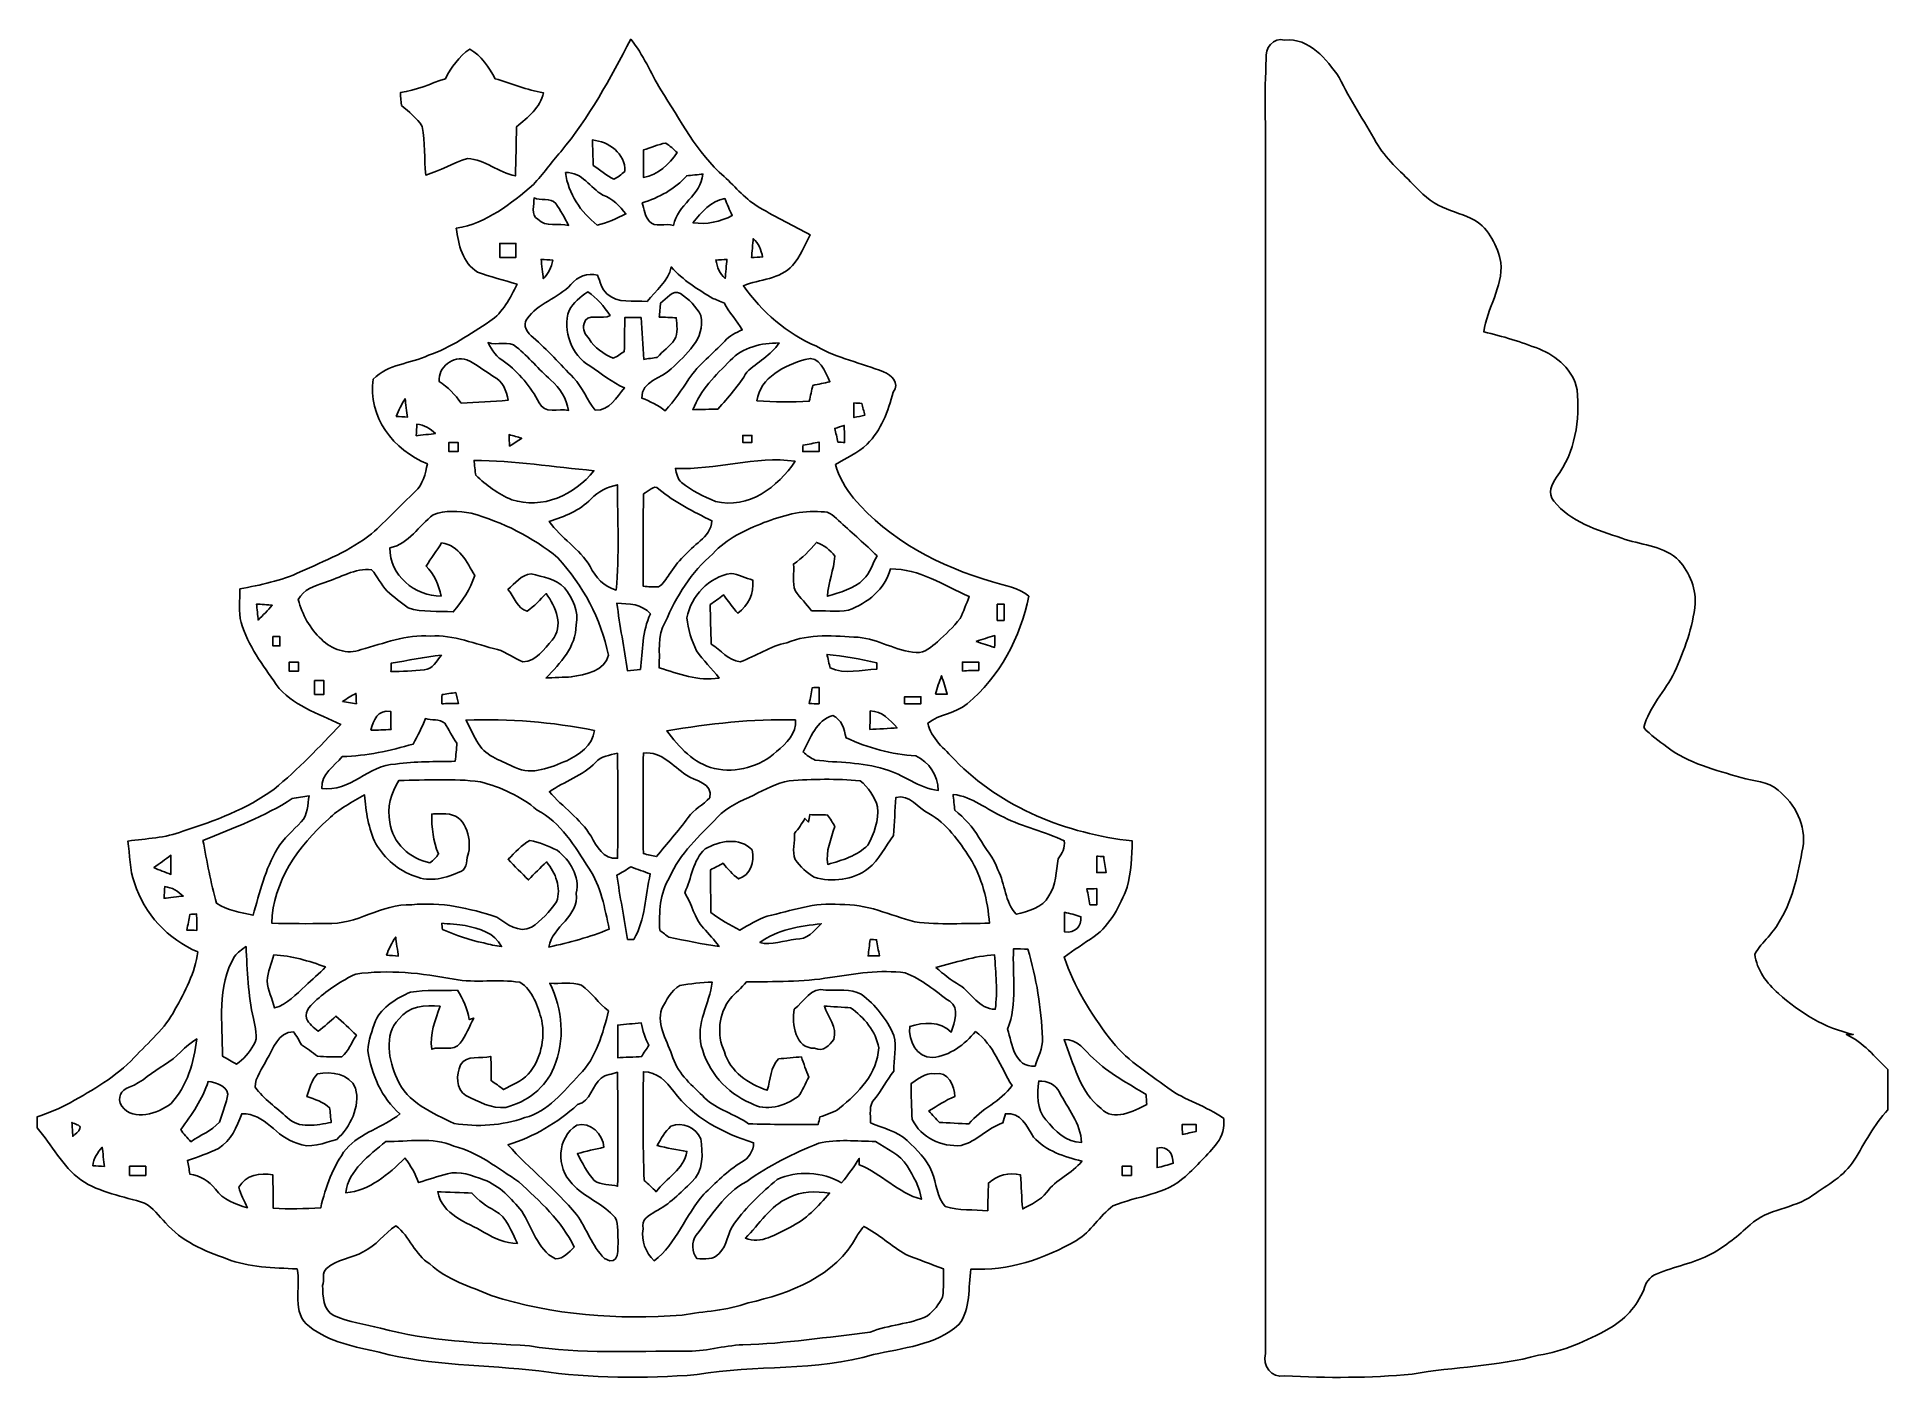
# Model space of a CAD drawing. Header units: centimetres. Extents: x -14.1 to 14.1, y -10.2 to 10.2.
import ezdxf

# ---------------------------------------------------------------- set-up
doc = ezdxf.new("R2010")
doc.units = ezdxf.units.CM
doc.header["$MEASUREMENT"] = 0
doc.layers.add('Camada 1', color=7, linetype='Continuous')

msp = doc.modelspace()

# ---------------------------------------------------------------- linework, layer by layer
at = {"layer": 'Camada 1', "color": 129}
for points, knots in [([(-6.12599, 8.49065), (-5.69207, 9.011), (-5.37104, 9.60967), (-5.05707, 10.20657), (-5.05707, 10.20657), (-4.86763, 9.97338), (-4.75403, 9.69292), (-4.60199, 9.43645), (-4.60199, 9.43645), (-4.30107, 8.98066), (-4.05271, 8.47549), (-3.63502, 8.11107), (-3.63502, 8.11107), (-3.45581, 7.95055), (-3.30306, 7.75511), (-3.09069, 7.63517), (-3.09069, 7.63517), (-2.8388, 7.48982), (-2.57492, 7.366), (-2.32234, 7.22171), (-2.32234, 7.22171), (-2.40982, 7.06543), (-2.46803, 6.88869), (-2.59397, 6.75711), (-2.59397, 6.75711), (-2.77812, 6.5405), (-3.09457, 6.54614), (-3.34116, 6.44737), (-3.34116, 6.44737), (-3.05999, 6.04767), (-2.67864, 5.71676), (-2.22779, 5.52274), (-2.22779, 5.52274), (-1.90782, 5.33929), (-1.5434, 5.26768), (-1.20297, 5.13362), (-1.20297, 5.13362), (-1.08444, 5.08071), (-0.94897, 4.97276), (-1.05763, 4.82141), (-1.05763, 4.82141), (-1.13489, 4.53531), (-1.23719, 4.24109), (-1.45591, 4.02978), (-1.45591, 4.02978), (-1.59032, 3.88902), (-1.77729, 3.82235), (-1.93746, 3.71898), (-1.93746, 3.71898), (-1.88771, 3.52919), (-1.78364, 3.3588), (-1.66264, 3.2064), (-1.66264, 3.2064), (-1.11619, 2.56434), (-0.34255, 2.16006), (0.45861, 1.92899), (0.45861, 1.92899), (0.64488, 1.86443), (0.85866, 1.84997), (1.00894, 1.70956), (1.00894, 1.70956), (0.88759, 1.08162), (0.56444, 0.48154), (0.07056, 0.06844), (0.07056, 0.06844), (-0.10477, -0.07691), (-0.3489, -0.08855), (-0.52846, -0.22507), (-0.52846, -0.22507), (-0.48331, -0.4639), (-0.27058, -0.6163), (-0.11712, -0.7874), (-0.11712, -0.7874), (0.59231, -1.51836), (1.58785, -1.91241), (2.58904, -2.02318), (2.58904, -2.02318), (2.58127, -2.25989), (2.57246, -2.49978), (2.51142, -2.72979), (2.51142, -2.72979), (2.39889, -3.0099), (2.25919, -3.30024), (2.00766, -3.48227), (2.00766, -3.48227), (1.85279, -3.58387), (1.70074, -3.689), (1.54905, -3.79483), (1.54905, -3.79483), (1.70356, -4.24392), (1.95121, -4.6542), (2.23943, -5.02991), (2.23943, -5.02991), (2.47368, -5.35129), (2.82081, -5.55343), (3.13161, -5.79085), (3.13161, -5.79085), (3.39302, -5.98558), (3.72286, -6.06354), (3.98251, -6.25828), (3.98251, -6.25828), (3.99591, -6.38845), (3.96663, -6.52639), (3.88232, -6.62905), (3.88232, -6.62905), (3.73944, -6.81531), (3.57011, -6.97936), (3.39937, -7.13952), (3.39937, -7.13952), (3.09986, -7.42174), (2.65677, -7.43761), (2.29376, -7.58966), (2.29376, -7.58966), (2.08844, -7.74241), (1.9618, -7.98195), (1.7399, -8.11636), (1.7399, -8.11636), (1.25201, -8.39752), (0.69709, -8.5859), (0.12735, -8.55451), (0.12735, -8.55451), (0.0829, -8.83497), (0.13088, -9.16446), (-0.05503, -9.40012), (-0.05503, -9.40012), (-0.40781, -9.71726), (-0.91546, -9.75819), (-1.35678, -9.85802), (-1.35678, -9.85802), (-2.23097, -10.12119), (-3.15595, -10.00689), (-4.04671, -10.16353), (-4.04671, -10.16353), (-4.84928, -10.23091), (-5.66067, -10.22068), (-6.45866, -10.10779), (-6.45866, -10.10779), (-7.26899, -10.01077), (-8.09978, -10.03441), (-8.89353, -9.82345), (-8.89353, -9.82345), (-9.26112, -9.73843), (-9.65306, -9.67034), (-9.95786, -9.43045), (-9.95786, -9.43045), (-10.2369, -9.23678), (-10.08274, -8.8325), (-10.14624, -8.55169), (-10.14624, -8.55169), (-10.50643, -8.53052), (-10.8779, -8.53299), (-11.21798, -8.39717), (-11.21798, -8.39717), (-11.56017, -8.27969), (-11.91154, -8.12906), (-12.15214, -7.84789), (-12.15214, -7.84789), (-12.25479, -7.74453), (-12.34228, -7.61824), (-12.47281, -7.54733), (-12.47281, -7.54733), (-12.79878, -7.4422), (-13.15332, -7.38964), (-13.4433, -7.1949), (-13.4433, -7.1949), (-13.72764, -6.98571), (-13.88322, -6.65939), (-14.11111, -6.39833), (-14.11111, -6.39833), (-14.11111, -6.39833), (-14.11111, -6.23394), (-14.11111, -6.23394), (-14.11111, -6.23394), (-13.93754, -6.17291), (-13.76468, -6.10694), (-13.60417, -6.01592), (-13.60417, -6.01592), (-13.25704, -5.82154), (-12.90461, -5.6201), (-12.6298, -5.32694), (-12.6298, -5.32694), (-12.41143, -5.09376), (-12.15531, -4.88632), (-12.00855, -4.59634), (-12.00855, -4.59634), (-11.85404, -4.32012), (-11.70023, -4.03542), (-11.66001, -3.71581), (-11.66001, -3.71581), (-12.11192, -3.52672), (-12.4774, -3.13196), (-12.62627, -2.66453), (-12.62627, -2.66453), (-12.70106, -2.46062), (-12.69259, -2.23661), (-12.72505, -2.02459), (-12.72505, -2.02459), (-12.44424, -1.98473), (-12.1539, -1.9812), (-11.88685, -1.87466), (-11.88685, -1.87466), (-11.39966, -1.71873), (-10.91177, -1.53882), (-10.49725, -1.23084), (-10.49725, -1.23084), (-10.12684, -0.93592), (-9.80652, -0.58526), (-9.47879, -0.24483), (-9.47879, -0.24483), (-9.82345, -0.07655), (-10.22667, 0.03916), (-10.46268, 0.3623), (-10.46268, 0.3623), (-10.66976, 0.65969), (-10.89272, 0.95603), (-11.00067, 1.30704), (-11.00067, 1.30704), (-11.03524, 1.47602), (-11.01795, 1.65065), (-11.01831, 1.82174), (-11.01831, 1.82174), (-10.70504, 1.88066), (-10.3886, 1.94486), (-10.09791, 2.08033), (-10.09791, 2.08033), (-9.72467, 2.25037), (-9.33591, 2.40594), (-9.0103, 2.661), (-9.0103, 2.661), (-8.78311, 2.86914), (-8.56685, 3.08927), (-8.34672, 3.30517), (-8.34672, 3.30517), (-8.22642, 3.41454), (-8.18832, 3.57787), (-8.15975, 3.73098), (-8.15975, 3.73098), (-8.66669, 3.92959), (-9.07874, 4.45735), (-8.98349, 5.02285), (-8.98349, 5.02285), (-8.76794, 5.25251), (-8.41481, 5.25321), (-8.14317, 5.38551), (-8.14317, 5.38551), (-7.80239, 5.50086), (-7.50499, 5.709), (-7.20654, 5.90444), (-7.20654, 5.90444), (-7.00581, 6.03814), (-6.89469, 6.25969), (-6.79097, 6.46959), (-6.79097, 6.46959), (-6.99135, 6.53344), (-7.19843, 6.5786), (-7.39352, 6.65586), (-7.39352, 6.65586), (-7.62106, 6.79062), (-7.68844, 7.0799), (-7.71772, 7.32225), (-7.71772, 7.32225), (-7.25734, 7.40163), (-6.88587, 7.69444), (-6.54332, 7.99006), (-6.54332, 7.99006), (-6.39127, 8.14564), (-6.27274, 8.33014), (-6.12599, 8.49065), (-6.12599, 8.49065), (-6.12599, 8.49065), (-6.12599, 8.49065), (-6.12599, 8.49065)], [0, 0, 0, 0, 0.01449275, 0.01449275, 0.01449275, 0.01449275, 0.02898551, 0.02898551, 0.02898551, 0.02898551, 0.04347826, 0.04347826, 0.04347826, 0.04347826, 0.05797101, 0.05797101, 0.05797101, 0.05797101, 0.07246377, 0.07246377, 0.07246377, 0.07246377, 0.08695652, 0.08695652, 0.08695652, 0.08695652, 0.10144928, 0.10144928, 0.10144928, 0.10144928, 0.11594203, 0.11594203, 0.11594203, 0.11594203, 0.13043478, 0.13043478, 0.13043478, 0.13043478, 0.14492754, 0.14492754, 0.14492754, 0.14492754, 0.15942029, 0.15942029, 0.15942029, 0.15942029, 0.17391304, 0.17391304, 0.17391304, 0.17391304, 0.1884058, 0.1884058, 0.1884058, 0.1884058, 0.20289855, 0.20289855, 0.20289855, 0.20289855, 0.2173913, 0.2173913, 0.2173913, 0.2173913, 0.23188406, 0.23188406, 0.23188406, 0.23188406, 0.24637681, 0.24637681, 0.24637681, 0.24637681, 0.26086957, 0.26086957, 0.26086957, 0.26086957, 0.27536232, 0.27536232, 0.27536232, 0.27536232, 0.28985507, 0.28985507, 0.28985507, 0.28985507, 0.30434783, 0.30434783, 0.30434783, 0.30434783, 0.31884058, 0.31884058, 0.31884058, 0.31884058, 0.33333333, 0.33333333, 0.33333333, 0.33333333, 0.34782609, 0.34782609, 0.34782609, 0.34782609, 0.36231884, 0.36231884, 0.36231884, 0.36231884, 0.37681159, 0.37681159, 0.37681159, 0.37681159, 0.39130435, 0.39130435, 0.39130435, 0.39130435, 0.4057971, 0.4057971, 0.4057971, 0.4057971, 0.42028986, 0.42028986, 0.42028986, 0.42028986, 0.43478261, 0.43478261, 0.43478261, 0.43478261, 0.44927536, 0.44927536, 0.44927536, 0.44927536, 0.46376812, 0.46376812, 0.46376812, 0.46376812, 0.47826087, 0.47826087, 0.47826087, 0.47826087, 0.49275362, 0.49275362, 0.49275362, 0.49275362, 0.50724638, 0.50724638, 0.50724638, 0.50724638, 0.52173913, 0.52173913, 0.52173913, 0.52173913, 0.53623188, 0.53623188, 0.53623188, 0.53623188, 0.55072464, 0.55072464, 0.55072464, 0.55072464, 0.56521739, 0.56521739, 0.56521739, 0.56521739, 0.57971014, 0.57971014, 0.57971014, 0.57971014, 0.5942029, 0.5942029, 0.5942029, 0.5942029, 0.60869565, 0.60869565, 0.60869565, 0.60869565, 0.62318841, 0.62318841, 0.62318841, 0.62318841, 0.63768116, 0.63768116, 0.63768116, 0.63768116, 0.65217391, 0.65217391, 0.65217391, 0.65217391, 0.66666667, 0.66666667, 0.66666667, 0.66666667, 0.68115942, 0.68115942, 0.68115942, 0.68115942, 0.69565217, 0.69565217, 0.69565217, 0.69565217, 0.71014493, 0.71014493, 0.71014493, 0.71014493, 0.72463768, 0.72463768, 0.72463768, 0.72463768, 0.73913043, 0.73913043, 0.73913043, 0.73913043, 0.75362319, 0.75362319, 0.75362319, 0.75362319, 0.76811594, 0.76811594, 0.76811594, 0.76811594, 0.7826087, 0.7826087, 0.7826087, 0.7826087, 0.79710145, 0.79710145, 0.79710145, 0.79710145, 0.8115942, 0.8115942, 0.8115942, 0.8115942, 0.82608696, 0.82608696, 0.82608696, 0.82608696, 0.84057971, 0.84057971, 0.84057971, 0.84057971, 0.85507246, 0.85507246, 0.85507246, 0.85507246, 0.86956522, 0.86956522, 0.86956522, 0.86956522, 0.88405797, 0.88405797, 0.88405797, 0.88405797, 0.89855072, 0.89855072, 0.89855072, 0.89855072, 0.91304348, 0.91304348, 0.91304348, 0.91304348, 0.92753623, 0.92753623, 0.92753623, 0.92753623, 0.94202899, 0.94202899, 0.94202899, 0.94202899, 0.95652174, 0.95652174, 0.95652174, 0.95652174, 0.97101449, 0.97101449, 0.97101449, 0.97101449, 1, 1, 1, 1]), ([(4.63232, 9.90882), (4.60128, 10.06157), (4.74274, 10.24079), (4.90961, 10.19492), (4.90961, 10.19492), (5.28955, 10.22985), (5.55131, 9.90141), (5.74534, 9.62448), (5.74534, 9.62448), (5.90162, 9.27664), (6.12563, 8.96726), (6.30872, 8.63388), (6.30872, 8.63388), (6.44737, 8.3827), (6.6735, 8.20138), (6.86647, 7.995), (6.86647, 7.995), (6.99911, 7.85742), (7.14022, 7.71913), (7.31908, 7.64399), (7.31908, 7.64399), (7.48136, 7.57767), (7.64999, 7.52616), (7.80697, 7.44679), (7.80697, 7.44679), (8.03416, 7.31097), (8.15516, 7.05097), (8.2102, 6.80085), (8.2102, 6.80085), (8.24124, 6.42514), (7.99641, 6.10729), (7.95055, 5.74252), (7.95055, 5.74252), (8.23665, 5.67655), (8.51782, 5.58941), (8.79122, 5.48181), (8.79122, 5.48181), (9.06074, 5.37492), (9.31439, 5.15832), (9.37048, 4.86092), (9.37048, 4.86092), (9.41881, 4.39984), (9.3412, 3.90349), (9.05686, 3.52531), (9.05686, 3.52531), (8.98631, 3.41947), (8.91046, 3.28154), (9.01665, 3.16195), (9.01665, 3.16195), (9.26712, 2.84127), (9.68199, 2.71992), (10.0517, 2.59609), (10.0517, 2.59609), (10.33074, 2.49202), (10.65036, 2.4892), (10.88707, 2.28953), (10.88707, 2.28953), (11.07158, 2.11314), (11.17953, 1.85632), (11.17177, 1.6002), (11.17177, 1.6002), (11.1379, 1.23331), (11.00561, 0.88618), (10.85674, 0.55245), (10.85674, 0.55245), (10.71598, 0.26141), (10.46727, 0.02505), (10.38789, -0.29386), (10.38789, -0.29386), (10.48667, -0.41169), (10.61932, -0.49424), (10.73926, -0.58914), (10.73926, -0.58914), (11.0677, -0.84243), (11.47939, -0.93733), (11.86885, -1.05622), (11.86885, -1.05622), (12.0583, -1.11584), (12.28266, -1.10913), (12.43753, -1.24954), (12.43753, -1.24954), (12.694, -1.45627), (12.87074, -1.78964), (12.81254, -2.12584), (12.81254, -2.12584), (12.74233, -2.50119), (12.67107, -2.8889), (12.47246, -3.22157), (12.47246, -3.22157), (12.3765, -3.42194), (12.19165, -3.55953), (12.07982, -3.74897), (12.07982, -3.74897), (12.11015, -3.99133), (12.26326, -4.19382), (12.44177, -4.35046), (12.44177, -4.35046), (12.76667, -4.6415), (13.15014, -4.88033), (13.58089, -4.97381), (13.58089, -4.97381), (13.54631, -4.97417), (13.51245, -4.97487), (13.47858, -4.97593), (13.47858, -4.97593), (13.73611, -5.09341), (13.91003, -5.32095), (14.11111, -5.51074), (14.11111, -5.51074), (14.11111, -5.51074), (14.11111, -6.12387), (14.11111, -6.12387), (14.11111, -6.12387), (13.89909, -6.35212), (13.75727, -6.63081), (13.595, -6.89398), (13.595, -6.89398), (13.44824, -7.13775), (13.18648, -7.26757), (12.96388, -7.42915), (12.96388, -7.42915), (12.67319, -7.63729), (12.27667, -7.63199), (12.00891, -7.87859), (12.00891, -7.87859), (11.82652, -8.04298), (11.63779, -8.20385), (11.42189, -8.32273), (11.42189, -8.32273), (11.15483, -8.4642), (10.85109, -8.51359), (10.57522, -8.63212), (10.57522, -8.63212), (10.47221, -8.66916), (10.414, -8.76935), (10.38754, -8.87201), (10.38754, -8.87201), (10.28418, -9.1246), (10.08733, -9.33556), (9.84955, -9.46714), (9.84955, -9.46714), (9.51547, -9.65129), (9.16129, -9.80969), (8.78099, -9.8686), (8.78099, -9.8686), (8.15269, -10.04182), (7.49653, -10.04429), (6.858, -10.15506), (6.858, -10.15506), (6.2103, -10.21856), (5.55696, -10.21644), (4.90784, -10.18328), (4.90784, -10.18328), (4.71382, -10.2242), (4.56318, -10.02383), (4.62068, -9.8432), (4.62068, -9.8432), (4.62139, -3.78707), (4.62174, 2.26942), (4.62104, 8.32555), (4.62104, 8.32555), (4.62456, 8.85331), (4.59952, 9.38177), (4.63232, 9.90882)], [0, 0, 0, 0, 0.02380952, 0.02380952, 0.02380952, 0.02380952, 0.04761905, 0.04761905, 0.04761905, 0.04761905, 0.07142857, 0.07142857, 0.07142857, 0.07142857, 0.0952381, 0.0952381, 0.0952381, 0.0952381, 0.11904762, 0.11904762, 0.11904762, 0.11904762, 0.14285714, 0.14285714, 0.14285714, 0.14285714, 0.16666667, 0.16666667, 0.16666667, 0.16666667, 0.19047619, 0.19047619, 0.19047619, 0.19047619, 0.21428571, 0.21428571, 0.21428571, 0.21428571, 0.23809524, 0.23809524, 0.23809524, 0.23809524, 0.26190476, 0.26190476, 0.26190476, 0.26190476, 0.28571429, 0.28571429, 0.28571429, 0.28571429, 0.30952381, 0.30952381, 0.30952381, 0.30952381, 0.33333333, 0.33333333, 0.33333333, 0.33333333, 0.35714286, 0.35714286, 0.35714286, 0.35714286, 0.38095238, 0.38095238, 0.38095238, 0.38095238, 0.4047619, 0.4047619, 0.4047619, 0.4047619, 0.42857143, 0.42857143, 0.42857143, 0.42857143, 0.45238095, 0.45238095, 0.45238095, 0.45238095, 0.47619048, 0.47619048, 0.47619048, 0.47619048, 0.5, 0.5, 0.5, 0.5, 0.52380952, 0.52380952, 0.52380952, 0.52380952, 0.54761905, 0.54761905, 0.54761905, 0.54761905, 0.57142857, 0.57142857, 0.57142857, 0.57142857, 0.5952381, 0.5952381, 0.5952381, 0.5952381, 0.61904762, 0.61904762, 0.61904762, 0.61904762, 0.64285714, 0.64285714, 0.64285714, 0.64285714, 0.66666667, 0.66666667, 0.66666667, 0.66666667, 0.69047619, 0.69047619, 0.69047619, 0.69047619, 0.71428571, 0.71428571, 0.71428571, 0.71428571, 0.73809524, 0.73809524, 0.73809524, 0.73809524, 0.76190476, 0.76190476, 0.76190476, 0.76190476, 0.78571429, 0.78571429, 0.78571429, 0.78571429, 0.80952381, 0.80952381, 0.80952381, 0.80952381, 0.83333333, 0.83333333, 0.83333333, 0.83333333, 0.85714286, 0.85714286, 0.85714286, 0.85714286, 0.88095238, 0.88095238, 0.88095238, 0.88095238, 0.9047619, 0.9047619, 0.9047619, 0.9047619, 0.92857143, 0.92857143, 0.92857143, 0.92857143, 0.95238095, 0.95238095, 0.95238095, 0.95238095, 1, 1, 1, 1]), ([(-7.88494, 9.60332), (-7.79886, 9.7797), (-7.67433, 9.94269), (-7.51417, 10.05769), (-7.51417, 10.05769), (-7.33425, 9.95821), (-7.22242, 9.77865), (-7.12611, 9.60332), (-7.12611, 9.60332), (-6.87846, 9.53805), (-6.64457, 9.42904), (-6.38951, 9.39094), (-6.38951, 9.39094), (-6.43431, 9.16058), (-6.63187, 9.01594), (-6.79803, 8.87201), (-6.79803, 8.87201), (-6.80508, 8.62224), (-6.81037, 8.37247), (-6.81672, 8.12271), (-6.81672, 8.12271), (-7.07566, 8.17033), (-7.28063, 8.37353), (-7.54592, 8.38729), (-7.54592, 8.38729), (-7.76499, 8.32238), (-7.96325, 8.19891), (-8.18374, 8.13541), (-8.18374, 8.13541), (-8.20808, 8.38165), (-8.1915, 8.63388), (-8.23912, 8.87659), (-8.23912, 8.87659), (-8.31638, 9.00712), (-8.44197, 9.10025), (-8.55557, 9.19727), (-8.55557, 9.19727), (-8.55945, 9.24595), (-8.56756, 9.34297), (-8.57144, 9.39165), (-8.57144, 9.39165), (-8.33155, 9.42375), (-8.11354, 9.53241), (-7.88494, 9.60332)], [0, 0, 0, 0, 0.08333333, 0.08333333, 0.08333333, 0.08333333, 0.16666667, 0.16666667, 0.16666667, 0.16666667, 0.25, 0.25, 0.25, 0.25, 0.33333333, 0.33333333, 0.33333333, 0.33333333, 0.41666667, 0.41666667, 0.41666667, 0.41666667, 0.5, 0.5, 0.5, 0.5, 0.58333333, 0.58333333, 0.58333333, 0.58333333, 0.66666667, 0.66666667, 0.66666667, 0.66666667, 0.75, 0.75, 0.75, 0.75, 0.83333333, 0.83333333, 0.83333333, 0.83333333, 1, 1, 1, 1]), ([(-5.64233, 8.66987), (-5.63951, 8.57285), (-5.63316, 8.37882), (-5.63033, 8.28181), (-5.63033, 8.28181), (-5.52521, 8.21302), (-5.4296, 8.12906), (-5.31707, 8.07191), (-5.31707, 8.07191), (-5.25392, 8.09978), (-5.19853, 8.14352), (-5.14914, 8.1915), (-5.14914, 8.1915), (-5.13221, 8.46243), (-5.39891, 8.64764), (-5.64233, 8.66987), (-5.64233, 8.66987), (-5.64233, 8.66987), (-5.64233, 8.66987), (-5.64233, 8.66987)], [0, 0, 0, 0, 0.16666667, 0.16666667, 0.16666667, 0.16666667, 0.33333333, 0.33333333, 0.33333333, 0.33333333, 0.5, 0.5, 0.5, 0.5, 0.66666667, 0.66666667, 0.66666667, 0.66666667, 1, 1, 1, 1]), ([(-4.86516, 8.51888), (-4.86586, 8.37918), (-4.86622, 8.23983), (-4.86622, 8.09978), (-4.86622, 8.09978), (-4.63691, 8.13717), (-4.47781, 8.29698), (-4.34904, 8.47654), (-4.34904, 8.47654), (-4.40655, 8.52699), (-4.46017, 8.58308), (-4.52579, 8.62295), (-4.52579, 8.62295), (-4.64291, 8.60284), (-4.75015, 8.54675), (-4.86516, 8.51888), (-4.86516, 8.51888), (-4.86516, 8.51888), (-4.86516, 8.51888), (-4.86516, 8.51888)], [0, 0, 0, 0, 0.16666667, 0.16666667, 0.16666667, 0.16666667, 0.33333333, 0.33333333, 0.33333333, 0.33333333, 0.5, 0.5, 0.5, 0.5, 0.66666667, 0.66666667, 0.66666667, 0.66666667, 1, 1, 1, 1]), ([(-6.05261, 8.1728), (-6.0138, 7.84966), (-5.81942, 7.5692), (-5.56966, 7.37129), (-5.56966, 7.37129), (-5.41479, 7.40269), (-5.27509, 7.47677), (-5.13256, 7.54098), (-5.13256, 7.54098), (-5.22464, 7.66339), (-5.33647, 7.77134), (-5.48146, 7.83025), (-5.48146, 7.83025), (-5.68043, 7.9375), (-5.79543, 8.18515), (-6.05261, 8.1728), (-6.05261, 8.1728), (-6.05261, 8.1728), (-6.05261, 8.1728), (-6.05261, 8.1728)], [0, 0, 0, 0, 0.16666667, 0.16666667, 0.16666667, 0.16666667, 0.33333333, 0.33333333, 0.33333333, 0.33333333, 0.5, 0.5, 0.5, 0.5, 0.66666667, 0.66666667, 0.66666667, 0.66666667, 1, 1, 1, 1]), ([(-4.20335, 8.12447), (-4.38326, 7.92233), (-4.62774, 7.78863), (-4.88421, 7.71031), (-4.88421, 7.71031), (-4.85387, 7.61541), (-4.8447, 7.50887), (-4.77732, 7.43091), (-4.77732, 7.43091), (-4.69688, 7.32155), (-4.51944, 7.40904), (-4.40796, 7.36635), (-4.40796, 7.36635), (-4.34975, 7.6842), (-3.98462, 7.82285), (-3.95852, 8.14987), (-3.95852, 8.14987), (-4.01955, 8.14352), (-4.14232, 8.13082), (-4.20335, 8.12447), (-4.20335, 8.12447), (-4.20335, 8.12447), (-4.20335, 8.12447), (-4.20335, 8.12447)], [0, 0, 0, 0, 0.14285714, 0.14285714, 0.14285714, 0.14285714, 0.28571429, 0.28571429, 0.28571429, 0.28571429, 0.42857143, 0.42857143, 0.42857143, 0.42857143, 0.57142857, 0.57142857, 0.57142857, 0.57142857, 0.71428571, 0.71428571, 0.71428571, 0.71428571, 1, 1, 1, 1]), ([(-6.53309, 7.7851), (-6.52886, 7.67715), (-6.59024, 7.52969), (-6.47382, 7.45984), (-6.47382, 7.45984), (-6.3567, 7.32931), (-6.15632, 7.40622), (-6.00675, 7.36741), (-6.00675, 7.36741), (-6.06601, 7.48206), (-6.12422, 7.59883), (-6.20289, 7.70184), (-6.20289, 7.70184), (-6.28086, 7.79674), (-6.43925, 7.73889), (-6.53309, 7.7851), (-6.53309, 7.7851), (-6.53309, 7.7851), (-6.53309, 7.7851), (-6.53309, 7.7851)], [0, 0, 0, 0, 0.16666667, 0.16666667, 0.16666667, 0.16666667, 0.33333333, 0.33333333, 0.33333333, 0.33333333, 0.5, 0.5, 0.5, 0.5, 0.66666667, 0.66666667, 0.66666667, 0.66666667, 1, 1, 1, 1]), ([(-4.11021, 7.40763), (-3.90207, 7.37517), (-3.69323, 7.41927), (-3.51014, 7.51946), (-3.51014, 7.51946), (-3.55177, 7.60307), (-3.58951, 7.68879), (-3.62373, 7.77557), (-3.62373, 7.77557), (-3.84246, 7.741), (-3.97863, 7.56532), (-4.11021, 7.40763), (-4.11021, 7.40763), (-4.11021, 7.40763), (-4.11021, 7.40763), (-4.11021, 7.40763)], [0, 0, 0, 0, 0.2, 0.2, 0.2, 0.2, 0.4, 0.4, 0.4, 0.4, 0.6, 0.6, 0.6, 0.6, 1, 1, 1, 1]), ([(-7.05556, 7.09083), (-7.05556, 7.03792), (-7.05556, 6.93208), (-7.05556, 6.87917), (-7.05556, 6.87917), (-6.99382, 6.87917), (-6.87035, 6.87917), (-6.80861, 6.87917), (-6.80861, 6.87917), (-6.80861, 6.93208), (-6.80861, 7.03792), (-6.80861, 7.09083), (-6.80861, 7.09083), (-6.87035, 7.09083), (-6.99382, 7.09083), (-7.05556, 7.09083), (-7.05556, 7.09083), (-7.05556, 7.09083), (-7.05556, 7.09083), (-7.05556, 7.09083)], [0, 0, 0, 0, 0.16666667, 0.16666667, 0.16666667, 0.16666667, 0.33333333, 0.33333333, 0.33333333, 0.33333333, 0.5, 0.5, 0.5, 0.5, 0.66666667, 0.66666667, 0.66666667, 0.66666667, 1, 1, 1, 1]), ([(-3.19123, 7.16492), (-3.19758, 7.0926), (-3.21028, 6.94831), (-3.21663, 6.87634), (-3.21663, 6.87634), (-3.16018, 6.87917), (-3.10374, 6.88199), (-3.04694, 6.88481), (-3.04694, 6.88481), (-3.07128, 6.99135), (-3.10586, 7.09365), (-3.19123, 7.16492), (-3.19123, 7.16492), (-3.19123, 7.16492), (-3.19123, 7.16492), (-3.19123, 7.16492)], [0, 0, 0, 0, 0.2, 0.2, 0.2, 0.2, 0.4, 0.4, 0.4, 0.4, 0.6, 0.6, 0.6, 0.6, 1, 1, 1, 1]), ([(-6.42514, 6.84671), (-6.41667, 6.77369), (-6.40045, 6.62764), (-6.39233, 6.55461), (-6.39233, 6.55461), (-6.3179, 6.63257), (-6.26075, 6.72606), (-6.24734, 6.83683), (-6.24734, 6.83683), (-6.30661, 6.84036), (-6.36587, 6.84389), (-6.42514, 6.84671), (-6.42514, 6.84671), (-6.42514, 6.84671), (-6.42514, 6.84671), (-6.42514, 6.84671)], [0, 0, 0, 0, 0.2, 0.2, 0.2, 0.2, 0.4, 0.4, 0.4, 0.4, 0.6, 0.6, 0.6, 0.6, 1, 1, 1, 1]), ([(-3.76167, 6.83824), (-3.73874, 6.73276), (-3.7024, 6.62905), (-3.61738, 6.55814), (-3.61738, 6.55814), (-3.61103, 6.63046), (-3.59833, 6.77474), (-3.59198, 6.84671), (-3.59198, 6.84671), (-3.64878, 6.84424), (-3.70522, 6.84142), (-3.76167, 6.83824), (-3.76167, 6.83824), (-3.76167, 6.83824), (-3.76167, 6.83824), (-3.76167, 6.83824)], [0, 0, 0, 0, 0.2, 0.2, 0.2, 0.2, 0.4, 0.4, 0.4, 0.4, 0.6, 0.6, 0.6, 0.6, 1, 1, 1, 1]), ([(-4.43971, 6.73417), (-4.48522, 6.50946), (-4.67854, 6.37505), (-4.81048, 6.20395), (-4.81048, 6.20395), (-5.01368, 6.23147), (-5.26239, 6.16479), (-5.42114, 6.32531), (-5.42114, 6.32531), (-5.50439, 6.39621), (-5.52626, 6.5091), (-5.56331, 6.60647), (-5.56331, 6.60647), (-5.71888, 6.64351), (-5.87128, 6.58883), (-5.97041, 6.4643), (-5.97041, 6.4643), (-6.16726, 6.25263), (-6.47735, 6.18243), (-6.64175, 5.93619), (-6.64175, 5.93619), (-6.71971, 5.84376), (-6.6227, 5.72029), (-6.54861, 5.6575), (-6.54861, 5.6575), (-6.32813, 5.46664), (-6.13234, 5.25074), (-5.9309, 5.04049), (-5.9309, 5.04049), (-5.79085, 4.89761), (-5.7277, 4.70112), (-5.59858, 4.54977), (-5.59858, 4.54977), (-5.38021, 4.54025), (-5.27579, 4.74698), (-5.15197, 4.88703), (-5.15197, 4.88703), (-5.34388, 4.97311), (-5.50616, 5.10681), (-5.67972, 5.22252), (-5.67972, 5.22252), (-5.96371, 5.38551), (-6.10129, 5.76192), (-5.99969, 6.0706), (-5.99969, 6.0706), (-5.93055, 6.18596), (-5.82965, 6.28262), (-5.71429, 6.35176), (-5.71429, 6.35176), (-5.57071, 6.26604), (-5.4677, 6.12881), (-5.37245, 5.99405), (-5.37245, 5.99405), (-5.46735, 5.91044), (-5.75028, 6.05155), (-5.76862, 5.86846), (-5.76862, 5.86846), (-5.80813, 5.78132), (-5.74569, 5.70089), (-5.69419, 5.63598), (-5.69419, 5.63598), (-5.60952, 5.49839), (-5.47017, 5.40597), (-5.32694, 5.33964), (-5.32694, 5.33964), (-5.26556, 5.36575), (-5.21264, 5.40738), (-5.15655, 5.44266), (-5.15655, 5.44266), (-5.15444, 5.57248), (-5.1502, 5.83212), (-5.14809, 5.96194), (-5.14809, 5.96194), (-5.08635, 5.96159), (-4.96288, 5.96089), (-4.90114, 5.96053), (-4.90114, 5.96053), (-4.88421, 5.74851), (-4.87116, 5.53614), (-4.85846, 5.32342), (-4.85846, 5.32342), (-4.80766, 5.33118), (-4.7057, 5.34599), (-4.6549, 5.35376), (-4.6549, 5.35376), (-4.56882, 5.44654), (-4.46476, 5.52238), (-4.38891, 5.62434), (-4.38891, 5.62434), (-4.33105, 5.72629), (-4.35716, 5.84729), (-4.36351, 5.95771), (-4.36351, 5.95771), (-4.42877, 5.96053), (-4.55859, 5.96582), (-4.62386, 5.96829), (-4.62386, 5.96829), (-4.61857, 6.02192), (-4.60798, 6.12881), (-4.60269, 6.18243), (-4.60269, 6.18243), (-4.51062, 6.2424), (-4.42736, 6.3948), (-4.30107, 6.32742), (-4.30107, 6.32742), (-4.17336, 6.24346), (-4.05694, 6.12916), (-3.98886, 5.99087), (-3.98886, 5.99087), (-3.91724, 5.63069), (-4.21816, 5.39891), (-4.43971, 5.17878), (-4.43971, 5.17878), (-4.5907, 5.02744), (-4.89021, 4.99816), (-4.89056, 4.73287), (-4.89056, 4.73287), (-4.76285, 4.68454), (-4.6415, 4.62104), (-4.53143, 4.5399), (-4.53143, 4.5399), (-4.39843, 4.69159), (-4.27884, 4.85422), (-4.1716, 5.02461), (-4.1716, 5.02461), (-4.02343, 5.24757), (-3.80541, 5.40773), (-3.62585, 5.60246), (-3.62585, 5.60246), (-3.55318, 5.68325), (-3.45299, 5.72735), (-3.35739, 5.77356), (-3.35739, 5.77356), (-3.43994, 5.91714), (-3.55953, 6.03567), (-3.63537, 6.18314), (-3.63537, 6.18314), (-3.68653, 6.20148), (-3.77225, 6.24664), (-3.80541, 6.25157), (-3.80541, 6.25157), (-4.0319, 6.39127), (-4.26473, 6.52886), (-4.43971, 6.73417), (-4.43971, 6.73417), (-4.43971, 6.73417), (-4.43971, 6.73417), (-4.43971, 6.73417)], [0, 0, 0, 0, 0.02631579, 0.02631579, 0.02631579, 0.02631579, 0.05263158, 0.05263158, 0.05263158, 0.05263158, 0.07894737, 0.07894737, 0.07894737, 0.07894737, 0.10526316, 0.10526316, 0.10526316, 0.10526316, 0.13157895, 0.13157895, 0.13157895, 0.13157895, 0.15789474, 0.15789474, 0.15789474, 0.15789474, 0.18421053, 0.18421053, 0.18421053, 0.18421053, 0.21052632, 0.21052632, 0.21052632, 0.21052632, 0.23684211, 0.23684211, 0.23684211, 0.23684211, 0.26315789, 0.26315789, 0.26315789, 0.26315789, 0.28947368, 0.28947368, 0.28947368, 0.28947368, 0.31578947, 0.31578947, 0.31578947, 0.31578947, 0.34210526, 0.34210526, 0.34210526, 0.34210526, 0.36842105, 0.36842105, 0.36842105, 0.36842105, 0.39473684, 0.39473684, 0.39473684, 0.39473684, 0.42105263, 0.42105263, 0.42105263, 0.42105263, 0.44736842, 0.44736842, 0.44736842, 0.44736842, 0.47368421, 0.47368421, 0.47368421, 0.47368421, 0.5, 0.5, 0.5, 0.5, 0.52631579, 0.52631579, 0.52631579, 0.52631579, 0.55263158, 0.55263158, 0.55263158, 0.55263158, 0.57894737, 0.57894737, 0.57894737, 0.57894737, 0.60526316, 0.60526316, 0.60526316, 0.60526316, 0.63157895, 0.63157895, 0.63157895, 0.63157895, 0.65789474, 0.65789474, 0.65789474, 0.65789474, 0.68421053, 0.68421053, 0.68421053, 0.68421053, 0.71052632, 0.71052632, 0.71052632, 0.71052632, 0.73684211, 0.73684211, 0.73684211, 0.73684211, 0.76315789, 0.76315789, 0.76315789, 0.76315789, 0.78947368, 0.78947368, 0.78947368, 0.78947368, 0.81578947, 0.81578947, 0.81578947, 0.81578947, 0.84210526, 0.84210526, 0.84210526, 0.84210526, 0.86842105, 0.86842105, 0.86842105, 0.86842105, 0.89473684, 0.89473684, 0.89473684, 0.89473684, 0.92105263, 0.92105263, 0.92105263, 0.92105263, 0.94736842, 0.94736842, 0.94736842, 0.94736842, 1, 1, 1, 1]), ([(-7.98124, 4.98616), (-7.84613, 4.90114), (-7.73324, 4.78578), (-7.64222, 4.6549), (-7.64222, 4.6549), (-7.4041, 4.6669), (-7.16597, 4.67924), (-6.92785, 4.69829), (-6.92785, 4.69829), (-6.95254, 4.84505), (-7.00934, 4.98863), (-7.14798, 5.05919), (-7.14798, 5.05919), (-7.28557, 5.14385), (-7.41115, 5.24933), (-7.55826, 5.31636), (-7.55826, 5.31636), (-7.76675, 5.38727), (-7.99818, 5.20559), (-7.98124, 4.98616), (-7.98124, 4.98616), (-7.98124, 4.98616), (-7.98124, 4.98616), (-7.98124, 4.98616)], [0, 0, 0, 0, 0.14285714, 0.14285714, 0.14285714, 0.14285714, 0.28571429, 0.28571429, 0.28571429, 0.28571429, 0.42857143, 0.42857143, 0.42857143, 0.42857143, 0.57142857, 0.57142857, 0.57142857, 0.57142857, 0.71428571, 0.71428571, 0.71428571, 0.71428571, 1, 1, 1, 1]), ([(-7.23371, 5.57812), (-7.17938, 5.45959), (-7.1, 5.35199), (-6.98218, 5.28779), (-6.98218, 5.28779), (-6.7624, 5.12022), (-6.58319, 4.90679), (-6.45442, 4.66231), (-6.45442, 4.66231), (-6.38316, 4.48134), (-6.1528, 4.58258), (-6.00957, 4.54201), (-6.00957, 4.54201), (-6.03885, 4.72863), (-6.13727, 4.88915), (-6.27944, 5.00909), (-6.27944, 5.00909), (-6.46007, 5.16996), (-6.61494, 5.35799), (-6.80156, 5.5118), (-6.80156, 5.5118), (-6.91444, 5.62046), (-7.10389, 5.52591), (-7.23371, 5.57812), (-7.23371, 5.57812), (-7.23371, 5.57812), (-7.23371, 5.57812), (-7.23371, 5.57812)], [0, 0, 0, 0, 0.125, 0.125, 0.125, 0.125, 0.25, 0.25, 0.25, 0.25, 0.375, 0.375, 0.375, 0.375, 0.5, 0.5, 0.5, 0.5, 0.625, 0.625, 0.625, 0.625, 0.75, 0.75, 0.75, 0.75, 1, 1, 1, 1]), ([(-3.54083, 5.30507), (-3.76379, 5.08141), (-3.99556, 4.8574), (-4.11092, 4.55542), (-4.11092, 4.55542), (-4.01532, 4.55789), (-3.82446, 4.56318), (-3.72886, 4.56565), (-3.72886, 4.56565), (-3.57082, 4.74451), (-3.40924, 4.92125), (-3.29001, 5.12974), (-3.29001, 5.12974), (-3.12667, 5.27826), (-2.92382, 5.38621), (-2.79576, 5.57318), (-2.79576, 5.57318), (-3.06599, 5.57495), (-3.35139, 5.50898), (-3.54083, 5.30507), (-3.54083, 5.30507), (-3.54083, 5.30507), (-3.54083, 5.30507), (-3.54083, 5.30507)], [0, 0, 0, 0, 0.14285714, 0.14285714, 0.14285714, 0.14285714, 0.28571429, 0.28571429, 0.28571429, 0.28571429, 0.42857143, 0.42857143, 0.42857143, 0.42857143, 0.57142857, 0.57142857, 0.57142857, 0.57142857, 0.71428571, 0.71428571, 0.71428571, 0.71428571, 1, 1, 1, 1]), ([(-3.13549, 4.69194), (-2.8702, 4.66901), (-2.60315, 4.67113), (-2.33715, 4.68524), (-2.33715, 4.68524), (-2.31846, 4.76603), (-2.29976, 4.84646), (-2.28177, 4.92689), (-2.28177, 4.92689), (-2.19534, 4.94489), (-2.10855, 4.96288), (-2.02177, 4.98122), (-2.02177, 4.98122), (-2.09797, 5.12022), (-2.16958, 5.40526), (-2.39642, 5.32236), (-2.39642, 5.32236), (-2.70722, 5.23452), (-3.08539, 5.04896), (-3.13549, 4.69194), (-3.13549, 4.69194), (-3.13549, 4.69194), (-3.13549, 4.69194), (-3.13549, 4.69194)], [0, 0, 0, 0, 0.14285714, 0.14285714, 0.14285714, 0.14285714, 0.28571429, 0.28571429, 0.28571429, 0.28571429, 0.42857143, 0.42857143, 0.42857143, 0.42857143, 0.57142857, 0.57142857, 0.57142857, 0.57142857, 0.71428571, 0.71428571, 0.71428571, 0.71428571, 1, 1, 1, 1]), ([(-8.63424, 4.45276), (-8.57673, 4.44923), (-8.51888, 4.44571), (-8.46137, 4.44182), (-8.46137, 4.44182), (-8.4709, 4.51238), (-8.4896, 4.65314), (-8.49912, 4.72369), (-8.49912, 4.72369), (-8.55098, 4.63691), (-8.59543, 4.54625), (-8.63424, 4.45276), (-8.63424, 4.45276), (-8.63424, 4.45276), (-8.63424, 4.45276), (-8.63424, 4.45276)], [0, 0, 0, 0, 0.2, 0.2, 0.2, 0.2, 0.4, 0.4, 0.4, 0.4, 0.6, 0.6, 0.6, 0.6, 1, 1, 1, 1]), ([(-1.65594, 4.65843), (-1.65559, 4.60269), (-1.65523, 4.49086), (-1.65488, 4.43512), (-1.65488, 4.43512), (-1.59914, 4.44712), (-1.5434, 4.45946), (-1.48766, 4.47216), (-1.48766, 4.47216), (-1.50495, 4.53214), (-1.52188, 4.59211), (-1.53741, 4.65243), (-1.53741, 4.65243), (-1.57727, 4.65455), (-1.61678, 4.65667), (-1.65594, 4.65843), (-1.65594, 4.65843), (-1.65594, 4.65843), (-1.65594, 4.65843), (-1.65594, 4.65843)], [0, 0, 0, 0, 0.16666667, 0.16666667, 0.16666667, 0.16666667, 0.33333333, 0.33333333, 0.33333333, 0.33333333, 0.5, 0.5, 0.5, 0.5, 0.66666667, 0.66666667, 0.66666667, 0.66666667, 1, 1, 1, 1]), ([(-8.3185, 4.33599), (-8.32203, 4.27672), (-8.3252, 4.21746), (-8.32838, 4.15819), (-8.32838, 4.15819), (-8.25535, 4.16666), (-8.1093, 4.18289), (-8.03628, 4.191), (-8.03628, 4.191), (-8.11424, 4.26508), (-8.20773, 4.324), (-8.3185, 4.33599), (-8.3185, 4.33599), (-8.3185, 4.33599), (-8.3185, 4.33599), (-8.3185, 4.33599)], [0, 0, 0, 0, 0.2, 0.2, 0.2, 0.2, 0.4, 0.4, 0.4, 0.4, 0.6, 0.6, 0.6, 0.6, 1, 1, 1, 1]), ([(-1.94733, 4.26896), (-1.93181, 4.19982), (-1.91558, 4.13032), (-1.90006, 4.06082), (-1.90006, 4.06082), (-1.87466, 4.05941), (-1.82421, 4.05624), (-1.79881, 4.05483), (-1.79881, 4.05483), (-1.79987, 4.11974), (-1.80164, 4.24991), (-1.80269, 4.31518), (-1.80269, 4.31518), (-1.85102, 4.30001), (-1.89936, 4.28484), (-1.94733, 4.26896), (-1.94733, 4.26896), (-1.94733, 4.26896), (-1.94733, 4.26896), (-1.94733, 4.26896)], [0, 0, 0, 0, 0.16666667, 0.16666667, 0.16666667, 0.16666667, 0.33333333, 0.33333333, 0.33333333, 0.33333333, 0.5, 0.5, 0.5, 0.5, 0.66666667, 0.66666667, 0.66666667, 0.66666667, 1, 1, 1, 1]), ([(-7.83167, 4.05694), (-7.83202, 4.01002), (-7.83202, 3.96311), (-7.83167, 3.91583), (-7.83167, 3.91583), (-7.78475, 3.91583), (-7.73747, 3.91583), (-7.69055, 3.91583), (-7.69055, 3.91583), (-7.69055, 3.96311), (-7.69055, 4.01002), (-7.69055, 4.05694), (-7.69055, 4.05694), (-7.73747, 4.0573), (-7.78475, 4.0573), (-7.83167, 4.05694), (-7.83167, 4.05694), (-7.83167, 4.05694), (-7.83167, 4.05694), (-7.83167, 4.05694)], [0, 0, 0, 0, 0.16666667, 0.16666667, 0.16666667, 0.16666667, 0.33333333, 0.33333333, 0.33333333, 0.33333333, 0.5, 0.5, 0.5, 0.5, 0.66666667, 0.66666667, 0.66666667, 0.66666667, 1, 1, 1, 1]), ([(-6.91444, 4.17583), (-6.91162, 4.11727), (-6.9088, 4.05871), (-6.90562, 3.99979), (-6.90562, 3.99979), (-6.84177, 4.03719), (-6.77933, 4.07741), (-6.71901, 4.12009), (-6.71901, 4.12009), (-6.78392, 4.13985), (-6.84918, 4.15819), (-6.91444, 4.17583), (-6.91444, 4.17583), (-6.91444, 4.17583), (-6.91444, 4.17583), (-6.91444, 4.17583)], [0, 0, 0, 0, 0.2, 0.2, 0.2, 0.2, 0.4, 0.4, 0.4, 0.4, 0.6, 0.6, 0.6, 0.6, 1, 1, 1, 1]), ([(-3.35139, 4.16313), (-3.35139, 4.13632), (-3.35139, 4.0834), (-3.35139, 4.05659), (-3.35139, 4.05659), (-3.30447, 4.05694), (-3.25755, 4.05694), (-3.21028, 4.05659), (-3.21028, 4.05659), (-3.21028, 4.0834), (-3.21028, 4.13632), (-3.21028, 4.16313), (-3.21028, 4.16313), (-3.25755, 4.16313), (-3.30447, 4.16313), (-3.35139, 4.16313), (-3.35139, 4.16313), (-3.35139, 4.16313), (-3.35139, 4.16313), (-3.35139, 4.16313)], [0, 0, 0, 0, 0.16666667, 0.16666667, 0.16666667, 0.16666667, 0.33333333, 0.33333333, 0.33333333, 0.33333333, 0.5, 0.5, 0.5, 0.5, 0.66666667, 0.66666667, 0.66666667, 0.66666667, 1, 1, 1, 1]), ([(-2.43099, 4.01602), (-2.43205, 3.99097), (-2.43452, 3.94088), (-2.43558, 3.91583), (-2.43558, 3.91583), (-2.37349, 3.91583), (-2.24896, 3.91548), (-2.18687, 3.91548), (-2.18687, 3.91548), (-2.18722, 3.96416), (-2.18793, 4.01285), (-2.18793, 4.06153), (-2.18793, 4.06153), (-2.26871, 4.04389), (-2.3495, 4.02837), (-2.43099, 4.01602), (-2.43099, 4.01602), (-2.43099, 4.01602), (-2.43099, 4.01602), (-2.43099, 4.01602)], [0, 0, 0, 0, 0.16666667, 0.16666667, 0.16666667, 0.16666667, 0.33333333, 0.33333333, 0.33333333, 0.33333333, 0.5, 0.5, 0.5, 0.5, 0.66666667, 0.66666667, 0.66666667, 0.66666667, 1, 1, 1, 1]), ([(-7.44714, 3.78142), (-7.44114, 3.72498), (-7.42915, 3.61209), (-7.4228, 3.556), (-7.4228, 3.556), (-7.25911, 3.40466), (-7.08237, 3.26707), (-6.87352, 3.18276), (-6.87352, 3.18276), (-6.41209, 3.0293), (-5.90762, 3.25332), (-5.62116, 3.62409), (-5.62116, 3.62409), (-6.229, 3.68476), (-6.83542, 3.77507), (-7.44714, 3.78142), (-7.44714, 3.78142), (-7.44714, 3.78142), (-7.44714, 3.78142), (-7.44714, 3.78142)], [0, 0, 0, 0, 0.16666667, 0.16666667, 0.16666667, 0.16666667, 0.33333333, 0.33333333, 0.33333333, 0.33333333, 0.5, 0.5, 0.5, 0.5, 0.66666667, 0.66666667, 0.66666667, 0.66666667, 1, 1, 1, 1]), ([(-4.37691, 3.65866), (-4.35716, 3.58422), (-4.35081, 3.49462), (-4.28272, 3.44558), (-4.28272, 3.44558), (-4.12891, 3.32034), (-3.94935, 3.22862), (-3.7659, 3.15489), (-3.7659, 3.15489), (-3.26284, 3.03283), (-2.81481, 3.37502), (-2.5527, 3.76908), (-2.5527, 3.76908), (-3.1623, 3.85833), (-3.76555, 3.63149), (-4.37691, 3.65866), (-4.37691, 3.65866), (-4.37691, 3.65866), (-4.37691, 3.65866), (-4.37691, 3.65866)], [0, 0, 0, 0, 0.16666667, 0.16666667, 0.16666667, 0.16666667, 0.33333333, 0.33333333, 0.33333333, 0.33333333, 0.5, 0.5, 0.5, 0.5, 0.66666667, 0.66666667, 0.66666667, 0.66666667, 1, 1, 1, 1]), ([(-5.66349, 3.1944), (-5.83459, 3.01625), (-6.07131, 2.92523), (-6.30132, 2.85115), (-6.30132, 2.85115), (-6.12316, 2.59468), (-5.83812, 2.43487), (-5.6769, 2.16394), (-5.6769, 2.16394), (-5.59647, 1.99707), (-5.46347, 1.85526), (-5.28108, 1.80411), (-5.28108, 1.80411), (-5.23169, 2.33751), (-5.25851, 2.87479), (-5.26239, 3.4096), (-5.26239, 3.4096), (-5.41337, 3.37326), (-5.55801, 3.31117), (-5.66349, 3.1944), (-5.66349, 3.1944), (-5.66349, 3.1944), (-5.66349, 3.1944), (-5.66349, 3.1944)], [0, 0, 0, 0, 0.14285714, 0.14285714, 0.14285714, 0.14285714, 0.28571429, 0.28571429, 0.28571429, 0.28571429, 0.42857143, 0.42857143, 0.42857143, 0.42857143, 0.57142857, 0.57142857, 0.57142857, 0.57142857, 0.71428571, 0.71428571, 0.71428571, 0.71428571, 1, 1, 1, 1]), ([(-4.86516, 3.2706), (-4.86833, 2.80106), (-4.86974, 2.33151), (-4.86869, 1.86196), (-4.86869, 1.86196), (-4.79037, 1.85737), (-4.71135, 1.84503), (-4.63303, 1.85455), (-4.63303, 1.85455), (-4.55824, 1.89442), (-4.52014, 1.97485), (-4.47287, 2.04082), (-4.47287, 2.04082), (-4.34763, 2.23943), (-4.17724, 2.40347), (-3.99909, 2.55376), (-3.99909, 2.55376), (-3.9049, 2.63137), (-3.8294, 2.73156), (-3.82199, 2.86032), (-3.82199, 2.86032), (-4.10245, 3.00214), (-4.38997, 3.13796), (-4.62915, 3.34539), (-4.62915, 3.34539), (-4.70888, 3.42618), (-4.78896, 3.30024), (-4.86516, 3.2706), (-4.86516, 3.2706), (-4.86516, 3.2706), (-4.86516, 3.2706), (-4.86516, 3.2706)], [0, 0, 0, 0, 0.11111111, 0.11111111, 0.11111111, 0.11111111, 0.22222222, 0.22222222, 0.22222222, 0.22222222, 0.33333333, 0.33333333, 0.33333333, 0.33333333, 0.44444444, 0.44444444, 0.44444444, 0.44444444, 0.55555556, 0.55555556, 0.55555556, 0.55555556, 0.66666667, 0.66666667, 0.66666667, 0.66666667, 0.77777778, 0.77777778, 0.77777778, 0.77777778, 1, 1, 1, 1]), ([(-8.06873, 2.95346), (-8.29134, 2.78553), (-8.43597, 2.51178), (-8.73019, 2.44651), (-8.73019, 2.44651), (-8.7443, 2.03553), (-8.34249, 1.70568), (-7.95126, 1.71344), (-7.95126, 1.71344), (-7.98512, 1.88524), (-8.05603, 2.04576), (-8.1795, 2.17099), (-8.1795, 2.17099), (-8.09942, 2.28847), (-8.01793, 2.40489), (-7.94138, 2.52448), (-7.94138, 2.52448), (-7.66939, 2.48744), (-7.56109, 2.23061), (-7.4355, 2.02636), (-7.4355, 2.02636), (-7.50817, 1.82104), (-7.62388, 1.63583), (-7.76464, 1.47073), (-7.76464, 1.47073), (-7.99253, 1.48978), (-8.23313, 1.45874), (-8.4515, 1.53317), (-8.4515, 1.53317), (-8.56509, 1.61008), (-8.66881, 1.70074), (-8.77394, 1.78894), (-8.77394, 1.78894), (-8.86636, 1.88666), (-8.92069, 2.0133), (-9.00889, 2.11455), (-9.00889, 2.11455), (-9.26641, 2.1403), (-9.48902, 1.99249), (-9.72467, 1.91982), (-9.72467, 1.91982), (-9.87425, 1.86478), (-10.05311, 1.81575), (-10.1279, 1.65947), (-10.1279, 1.65947), (-10.06863, 1.43051), (-9.94974, 1.21532), (-9.77582, 1.05339), (-9.77582, 1.05339), (-9.62131, 0.89958), (-9.38354, 0.81068), (-9.17081, 0.89747), (-9.17081, 0.89747), (-8.82262, 0.98742), (-8.48289, 1.13277), (-8.11389, 1.10208), (-8.11389, 1.10208), (-7.75723, 1.12712), (-7.42844, 0.97578), (-7.08907, 0.89782), (-7.08907, 0.89782), (-6.95043, 0.85549), (-6.83648, 0.75953), (-6.70137, 0.71014), (-6.70137, 0.71014), (-6.49711, 0.71508), (-6.37857, 0.90241), (-6.25828, 1.04069), (-6.25828, 1.04069), (-6.07448, 1.24601), (-6.20148, 1.55646), (-6.34753, 1.74942), (-6.34753, 1.74942), (-6.44207, 1.65841), (-6.5278, 1.5554), (-6.63787, 1.48202), (-6.63787, 1.48202), (-6.79027, 1.51941), (-6.83225, 1.70674), (-6.93102, 1.81257), (-6.93102, 1.81257), (-6.82801, 1.90853), (-6.725, 2.03482), (-6.57684, 2.05105), (-6.57684, 2.05105), (-6.40151, 2.00413), (-6.19866, 1.9752), (-6.06742, 1.83727), (-6.06742, 1.83727), (-5.94184, 1.67887), (-5.84553, 1.48131), (-5.89139, 1.27141), (-5.89139, 1.27141), (-5.89139, 0.93909), (-6.13375, 0.68827), (-6.34824, 0.4639), (-6.34824, 0.4639), (-6.25263, 0.46778), (-6.06107, 0.47554), (-5.96512, 0.47907), (-5.96512, 0.47907), (-5.75769, 0.51894), (-5.44442, 0.56621), (-5.39785, 0.81104), (-5.39785, 0.81104), (-5.50862, 1.36525), (-5.79085, 1.87995), (-6.17008, 2.29588), (-6.17008, 2.29588), (-6.55391, 2.61479), (-7.01216, 2.83986), (-7.49088, 2.97639), (-7.49088, 2.97639), (-7.67997, 3.00567), (-7.88882, 3.03071), (-8.06873, 2.95346), (-8.06873, 2.95346), (-8.06873, 2.95346), (-8.06873, 2.95346), (-8.06873, 2.95346)], [0, 0, 0, 0, 0.03225806, 0.03225806, 0.03225806, 0.03225806, 0.06451613, 0.06451613, 0.06451613, 0.06451613, 0.09677419, 0.09677419, 0.09677419, 0.09677419, 0.12903226, 0.12903226, 0.12903226, 0.12903226, 0.16129032, 0.16129032, 0.16129032, 0.16129032, 0.19354839, 0.19354839, 0.19354839, 0.19354839, 0.22580645, 0.22580645, 0.22580645, 0.22580645, 0.25806452, 0.25806452, 0.25806452, 0.25806452, 0.29032258, 0.29032258, 0.29032258, 0.29032258, 0.32258065, 0.32258065, 0.32258065, 0.32258065, 0.35483871, 0.35483871, 0.35483871, 0.35483871, 0.38709677, 0.38709677, 0.38709677, 0.38709677, 0.41935484, 0.41935484, 0.41935484, 0.41935484, 0.4516129, 0.4516129, 0.4516129, 0.4516129, 0.48387097, 0.48387097, 0.48387097, 0.48387097, 0.51612903, 0.51612903, 0.51612903, 0.51612903, 0.5483871, 0.5483871, 0.5483871, 0.5483871, 0.58064516, 0.58064516, 0.58064516, 0.58064516, 0.61290323, 0.61290323, 0.61290323, 0.61290323, 0.64516129, 0.64516129, 0.64516129, 0.64516129, 0.67741935, 0.67741935, 0.67741935, 0.67741935, 0.70967742, 0.70967742, 0.70967742, 0.70967742, 0.74193548, 0.74193548, 0.74193548, 0.74193548, 0.77419355, 0.77419355, 0.77419355, 0.77419355, 0.80645161, 0.80645161, 0.80645161, 0.80645161, 0.83870968, 0.83870968, 0.83870968, 0.83870968, 0.87096774, 0.87096774, 0.87096774, 0.87096774, 0.90322581, 0.90322581, 0.90322581, 0.90322581, 0.93548387, 0.93548387, 0.93548387, 0.93548387, 1, 1, 1, 1]), ([(-3.02895, 2.83316), (-3.31117, 2.71886), (-3.59763, 2.58974), (-3.80471, 2.35902), (-3.80471, 2.35902), (-4.13209, 2.07857), (-4.36527, 1.7078), (-4.53178, 1.31339), (-4.53178, 1.31339), (-4.66161, 1.10631), (-4.60763, 0.85055), (-4.62703, 0.61912), (-4.62703, 0.61912), (-4.32823, 0.52776), (-4.03331, 0.40957), (-3.71087, 0.46214), (-3.71087, 0.46214), (-3.8167, 0.60748), (-3.9564, 0.72566), (-4.05483, 0.87665), (-4.05483, 0.87665), (-4.13279, 1.03434), (-4.18042, 1.20791), (-4.20546, 1.38148), (-4.20546, 1.38148), (-4.13209, 1.70921), (-3.86927, 2.00519), (-3.52919, 2.05881), (-3.52919, 2.05881), (-3.41418, 2.03941), (-3.30764, 1.98755), (-3.19581, 1.95474), (-3.19581, 1.95474), (-3.1817, 1.74696), (-3.26143, 1.57092), (-3.42477, 1.45062), (-3.42477, 1.45062), (-3.50202, 1.54023), (-3.5754, 1.63266), (-3.64243, 1.73002), (-3.64243, 1.73002), (-3.70875, 1.67781), (-3.77754, 1.62913), (-3.84845, 1.58291), (-3.84845, 1.58291), (-3.84316, 1.38183), (-3.83822, 1.1811), (-3.83222, 0.97966), (-3.83222, 0.97966), (-3.68547, 0.88688), (-3.57187, 0.73272), (-3.38878, 0.70838), (-3.38878, 0.70838), (-3.14819, 0.79798), (-2.93264, 0.94791), (-2.67794, 1.00154), (-2.67794, 1.00154), (-2.33539, 1.14371), (-1.95051, 1.10384), (-1.58926, 1.08303), (-1.58926, 1.08303), (-1.28094, 1.06151), (-1.016, 0.86889), (-0.70661, 0.85161), (-0.70661, 0.85161), (-0.57221, 0.8442), (-0.47484, 0.93662), (-0.38206, 1.01671), (-0.38206, 1.01671), (-0.26282, 1.1303), (-0.1337, 1.23649), (-0.03775, 1.37125), (-0.03775, 1.37125), (0.02081, 1.47673), (0.05503, 1.5935), (0.10336, 1.70392), (0.10336, 1.70392), (-0.28751, 1.87007), (-0.65793, 2.13572), (-1.09961, 2.12549), (-1.09961, 2.12549), (-1.17898, 1.81575), (-1.44886, 1.60479), (-1.73567, 1.49578), (-1.73567, 1.49578), (-1.92229, 1.46438), (-2.11455, 1.49366), (-2.30223, 1.48802), (-2.30223, 1.48802), (-2.3809, 1.59103), (-2.47403, 1.68275), (-2.54776, 1.78894), (-2.54776, 1.78894), (-2.60597, 1.91558), (-2.55729, 2.06692), (-2.57704, 2.20027), (-2.57704, 2.20027), (-2.44546, 2.29376), (-2.32622, 2.40418), (-2.22709, 2.53153), (-2.22709, 2.53153), (-2.11878, 2.48779), (-2.01119, 2.42111), (-1.9491, 2.31881), (-1.9491, 2.31881), (-1.95968, 2.11243), (-2.04964, 1.91699), (-2.05916, 1.70886), (-2.05916, 1.70886), (-1.86902, 1.77094), (-1.65453, 1.81857), (-1.50954, 1.9685), (-1.50954, 1.9685), (-1.40829, 2.06551), (-1.37195, 2.20662), (-1.30351, 2.32586), (-1.30351, 2.32586), (-1.48061, 2.50402), (-1.67464, 2.66418), (-1.85702, 2.83669), (-1.85702, 2.83669), (-1.94451, 2.90901), (-2.02177, 3.01449), (-2.15406, 2.99967), (-2.15406, 2.99967), (-2.45604, 3.02683), (-2.75026, 2.93617), (-3.02895, 2.83316), (-3.02895, 2.83316), (-3.02895, 2.83316), (-3.02895, 2.83316), (-3.02895, 2.83316)], [0, 0, 0, 0, 0.02941176, 0.02941176, 0.02941176, 0.02941176, 0.05882353, 0.05882353, 0.05882353, 0.05882353, 0.08823529, 0.08823529, 0.08823529, 0.08823529, 0.11764706, 0.11764706, 0.11764706, 0.11764706, 0.14705882, 0.14705882, 0.14705882, 0.14705882, 0.17647059, 0.17647059, 0.17647059, 0.17647059, 0.20588235, 0.20588235, 0.20588235, 0.20588235, 0.23529412, 0.23529412, 0.23529412, 0.23529412, 0.26470588, 0.26470588, 0.26470588, 0.26470588, 0.29411765, 0.29411765, 0.29411765, 0.29411765, 0.32352941, 0.32352941, 0.32352941, 0.32352941, 0.35294118, 0.35294118, 0.35294118, 0.35294118, 0.38235294, 0.38235294, 0.38235294, 0.38235294, 0.41176471, 0.41176471, 0.41176471, 0.41176471, 0.44117647, 0.44117647, 0.44117647, 0.44117647, 0.47058824, 0.47058824, 0.47058824, 0.47058824, 0.5, 0.5, 0.5, 0.5, 0.52941176, 0.52941176, 0.52941176, 0.52941176, 0.55882353, 0.55882353, 0.55882353, 0.55882353, 0.58823529, 0.58823529, 0.58823529, 0.58823529, 0.61764706, 0.61764706, 0.61764706, 0.61764706, 0.64705882, 0.64705882, 0.64705882, 0.64705882, 0.67647059, 0.67647059, 0.67647059, 0.67647059, 0.70588235, 0.70588235, 0.70588235, 0.70588235, 0.73529412, 0.73529412, 0.73529412, 0.73529412, 0.76470588, 0.76470588, 0.76470588, 0.76470588, 0.79411765, 0.79411765, 0.79411765, 0.79411765, 0.82352941, 0.82352941, 0.82352941, 0.82352941, 0.85294118, 0.85294118, 0.85294118, 0.85294118, 0.88235294, 0.88235294, 0.88235294, 0.88235294, 0.91176471, 0.91176471, 0.91176471, 0.91176471, 0.94117647, 0.94117647, 0.94117647, 0.94117647, 1, 1, 1, 1]), ([(-10.76254, 1.59067), (-10.75655, 1.52964), (-10.74526, 1.40829), (-10.73926, 1.34726), (-10.73926, 1.34726), (-10.66482, 1.41958), (-10.5925, 1.49401), (-10.52407, 1.57198), (-10.52407, 1.57198), (-10.58369, 1.57656), (-10.70292, 1.58609), (-10.76254, 1.59067), (-10.76254, 1.59067), (-10.76254, 1.59067), (-10.76254, 1.59067), (-10.76254, 1.59067)], [0, 0, 0, 0, 0.2, 0.2, 0.2, 0.2, 0.4, 0.4, 0.4, 0.4, 0.6, 0.6, 0.6, 0.6, 1, 1, 1, 1]), ([(-5.27015, 1.60514), (-5.22605, 1.25977), (-5.15761, 0.91828), (-5.11034, 0.57326), (-5.11034, 0.57326), (-5.04331, 0.57503), (-4.97664, 0.58455), (-4.90996, 0.59267), (-4.90996, 0.59267), (-4.87856, 0.87736), (-4.8828, 1.17722), (-4.75968, 1.4418), (-4.75968, 1.4418), (-4.88527, 1.59491), (-5.08706, 1.59314), (-5.27015, 1.60514), (-5.27015, 1.60514), (-5.27015, 1.60514), (-5.27015, 1.60514), (-5.27015, 1.60514)], [0, 0, 0, 0, 0.16666667, 0.16666667, 0.16666667, 0.16666667, 0.33333333, 0.33333333, 0.33333333, 0.33333333, 0.5, 0.5, 0.5, 0.5, 0.66666667, 0.66666667, 0.66666667, 0.66666667, 1, 1, 1, 1]), ([(0.52917, 1.5875), (0.52881, 1.52576), (0.52881, 1.40229), (0.52881, 1.3402), (0.52881, 1.3402), (0.55527, 1.34056), (0.60854, 1.34056), (0.635, 1.34056), (0.635, 1.34056), (0.63535, 1.40229), (0.63535, 1.52576), (0.63535, 1.58785), (0.63535, 1.58785), (0.60889, 1.5875), (0.55562, 1.5875), (0.52917, 1.5875), (0.52917, 1.5875), (0.52917, 1.5875), (0.52917, 1.5875), (0.52917, 1.5875)], [0, 0, 0, 0, 0.16666667, 0.16666667, 0.16666667, 0.16666667, 0.33333333, 0.33333333, 0.33333333, 0.33333333, 0.5, 0.5, 0.5, 0.5, 0.66666667, 0.66666667, 0.66666667, 0.66666667, 1, 1, 1, 1]), ([(-10.51313, 1.09361), (-10.51313, 1.04669), (-10.51313, 0.99977), (-10.51313, 0.9525), (-10.51313, 0.9525), (-10.48632, 0.9525), (-10.4334, 0.9525), (-10.40659, 0.9525), (-10.40659, 0.9525), (-10.40659, 0.99977), (-10.40659, 1.04669), (-10.40659, 1.09361), (-10.40659, 1.09361), (-10.4334, 1.09361), (-10.48632, 1.09361), (-10.51313, 1.09361), (-10.51313, 1.09361), (-10.51313, 1.09361), (-10.51313, 1.09361), (-10.51313, 1.09361)], [0, 0, 0, 0, 0.16666667, 0.16666667, 0.16666667, 0.16666667, 0.33333333, 0.33333333, 0.33333333, 0.33333333, 0.5, 0.5, 0.5, 0.5, 0.66666667, 0.66666667, 0.66666667, 0.66666667, 1, 1, 1, 1]), ([(0.20884, 1.02023), (0.30233, 0.98496), (0.39335, 0.9592), (0.49036, 0.92886), (0.49036, 0.92886), (0.49071, 0.98919), (0.49107, 1.04916), (0.49177, 1.10878), (0.49177, 1.10878), (0.39582, 1.08197), (0.30162, 1.05481), (0.20884, 1.02023), (0.20884, 1.02023), (0.20884, 1.02023), (0.20884, 1.02023), (0.20884, 1.02023)], [0, 0, 0, 0, 0.2, 0.2, 0.2, 0.2, 0.4, 0.4, 0.4, 0.4, 0.6, 0.6, 0.6, 0.6, 1, 1, 1, 1]), ([(-10.26583, 0.70556), (-10.26583, 0.65864), (-10.26583, 0.61172), (-10.26583, 0.56444), (-10.26583, 0.56444), (-10.21891, 0.56444), (-10.17164, 0.56444), (-10.12472, 0.56444), (-10.12472, 0.56444), (-10.12472, 0.61172), (-10.12472, 0.65864), (-10.12472, 0.70556), (-10.12472, 0.70556), (-10.17164, 0.70591), (-10.21891, 0.70591), (-10.26583, 0.70556), (-10.26583, 0.70556), (-10.26583, 0.70556), (-10.26583, 0.70556), (-10.26583, 0.70556)], [0, 0, 0, 0, 0.16666667, 0.16666667, 0.16666667, 0.16666667, 0.33333333, 0.33333333, 0.33333333, 0.33333333, 0.5, 0.5, 0.5, 0.5, 0.66666667, 0.66666667, 0.66666667, 0.66666667, 1, 1, 1, 1]), ([(-8.71114, 0.68968), (-8.7122, 0.64664), (-8.71326, 0.6029), (-8.71432, 0.55951), (-8.71432, 0.55951), (-8.54498, 0.56444), (-8.3753, 0.56868), (-8.20667, 0.58667), (-8.20667, 0.58667), (-8.08108, 0.59866), (-8.01758, 0.72284), (-7.94561, 0.80998), (-7.94561, 0.80998), (-8.20385, 0.78775), (-8.45538, 0.72637), (-8.71114, 0.68968), (-8.71114, 0.68968), (-8.71114, 0.68968), (-8.71114, 0.68968), (-8.71114, 0.68968)], [0, 0, 0, 0, 0.16666667, 0.16666667, 0.16666667, 0.16666667, 0.33333333, 0.33333333, 0.33333333, 0.33333333, 0.5, 0.5, 0.5, 0.5, 0.66666667, 0.66666667, 0.66666667, 0.66666667, 1, 1, 1, 1]), ([(-2.06587, 0.82162), (-2.05422, 0.77011), (-2.03129, 0.66746), (-2.01965, 0.61595), (-2.01965, 0.61595), (-1.79529, 0.51541), (-1.5427, 0.58773), (-1.30634, 0.59549), (-1.30634, 0.59549), (-1.30669, 0.62018), (-1.30704, 0.67028), (-1.30704, 0.69532), (-1.30704, 0.69532), (-1.55787, 0.7493), (-1.8101, 0.79692), (-2.06587, 0.82162), (-2.06587, 0.82162), (-2.06587, 0.82162), (-2.06587, 0.82162), (-2.06587, 0.82162)], [0, 0, 0, 0, 0.16666667, 0.16666667, 0.16666667, 0.16666667, 0.33333333, 0.33333333, 0.33333333, 0.33333333, 0.5, 0.5, 0.5, 0.5, 0.66666667, 0.66666667, 0.66666667, 0.66666667, 1, 1, 1, 1]), ([(-0.00035, 0.7052), (0, 0.65969), (0.00071, 0.61419), (0.00106, 0.56868), (0.00106, 0.56868), (0.07655, 0.5782), (0.16722, 0.57326), (0.24694, 0.57785), (0.24694, 0.57785), (0.24694, 0.62018), (0.24694, 0.66216), (0.24694, 0.70414), (0.24694, 0.70414), (0.18521, 0.7045), (0.06138, 0.70485), (-0.00035, 0.7052), (-0.00035, 0.7052), (-0.00035, 0.7052), (-0.00035, 0.7052), (-0.00035, 0.7052)], [0, 0, 0, 0, 0.16666667, 0.16666667, 0.16666667, 0.16666667, 0.33333333, 0.33333333, 0.33333333, 0.33333333, 0.5, 0.5, 0.5, 0.5, 0.66666667, 0.66666667, 0.66666667, 0.66666667, 1, 1, 1, 1]), ([(-9.87778, 0.42333), (-9.87778, 0.37042), (-9.87813, 0.26423), (-9.87813, 0.21131), (-9.87813, 0.21131), (-9.83086, 0.21167), (-9.78394, 0.21167), (-9.73667, 0.21167), (-9.73667, 0.21167), (-9.73667, 0.26458), (-9.73631, 0.37077), (-9.73631, 0.42369), (-9.73631, 0.42369), (-9.78359, 0.42369), (-9.83086, 0.42369), (-9.87778, 0.42333), (-9.87778, 0.42333), (-9.87778, 0.42333), (-9.87778, 0.42333), (-9.87778, 0.42333)], [0, 0, 0, 0, 0.16666667, 0.16666667, 0.16666667, 0.16666667, 0.33333333, 0.33333333, 0.33333333, 0.33333333, 0.5, 0.5, 0.5, 0.5, 0.66666667, 0.66666667, 0.66666667, 0.66666667, 1, 1, 1, 1]), ([(-2.29094, 0.31397), (-2.30434, 0.23319), (-2.32022, 0.1524), (-2.3368, 0.07197), (-2.3368, 0.07197), (-2.28706, 0.07126), (-2.23696, 0.07091), (-2.18652, 0.06985), (-2.18652, 0.06985), (-2.18687, 0.13264), (-2.18722, 0.25753), (-2.18722, 0.31997), (-2.18722, 0.31997), (-2.21333, 0.31856), (-2.26519, 0.31574), (-2.29094, 0.31397), (-2.29094, 0.31397), (-2.29094, 0.31397), (-2.29094, 0.31397), (-2.29094, 0.31397)], [0, 0, 0, 0, 0.16666667, 0.16666667, 0.16666667, 0.16666667, 0.33333333, 0.33333333, 0.33333333, 0.33333333, 0.5, 0.5, 0.5, 0.5, 0.66666667, 0.66666667, 0.66666667, 0.66666667, 1, 1, 1, 1]), ([(-0.41169, 0.21519), (-0.35172, 0.21484), (-0.29175, 0.21449), (-0.23177, 0.21378), (-0.23177, 0.21378), (-0.2607, 0.30974), (-0.28575, 0.40393), (-0.32032, 0.49671), (-0.32032, 0.49671), (-0.35384, 0.40322), (-0.38594, 0.31186), (-0.41169, 0.21519), (-0.41169, 0.21519), (-0.41169, 0.21519), (-0.41169, 0.21519), (-0.41169, 0.21519)], [0, 0, 0, 0, 0.2, 0.2, 0.2, 0.2, 0.4, 0.4, 0.4, 0.4, 0.6, 0.6, 0.6, 0.6, 1, 1, 1, 1]), ([(-9.45515, 0.10336), (-9.45515, 0.10336), (-9.24101, 0.0702), (-9.24101, 0.0702), (-9.24101, 0.0702), (-9.24348, 0.12312), (-9.24595, 0.17568), (-9.24842, 0.22789), (-9.24842, 0.22789), (-9.31933, 0.18944), (-9.38847, 0.14887), (-9.45515, 0.10336), (-9.45515, 0.10336), (-9.45515, 0.10336), (-9.45515, 0.10336), (-9.45515, 0.10336)], [0, 0, 0, 0, 0.2, 0.2, 0.2, 0.2, 0.4, 0.4, 0.4, 0.4, 0.6, 0.6, 0.6, 0.6, 1, 1, 1, 1]), ([(-7.93574, 0.20884), (-7.93679, 0.16263), (-7.9375, 0.11677), (-7.93856, 0.07056), (-7.93856, 0.07056), (-7.87435, 0.07126), (-7.74665, 0.07302), (-7.68279, 0.07373), (-7.68279, 0.07373), (-7.69655, 0.12947), (-7.71137, 0.18486), (-7.72619, 0.24024), (-7.72619, 0.24024), (-7.77875, 0.23248), (-7.88317, 0.21661), (-7.93574, 0.20884), (-7.93574, 0.20884), (-7.93574, 0.20884), (-7.93574, 0.20884), (-7.93574, 0.20884)], [0, 0, 0, 0, 0.16666667, 0.16666667, 0.16666667, 0.16666667, 0.33333333, 0.33333333, 0.33333333, 0.33333333, 0.5, 0.5, 0.5, 0.5, 0.66666667, 0.66666667, 0.66666667, 0.66666667, 1, 1, 1, 1]), ([(-0.8823, 0.17674), (-0.88194, 0.15028), (-0.88194, 0.09701), (-0.88194, 0.07056), (-0.88194, 0.07056), (-0.82021, 0.0702), (-0.69674, 0.0702), (-0.63465, 0.0702), (-0.63465, 0.0702), (-0.635, 0.09666), (-0.635, 0.14993), (-0.635, 0.17639), (-0.635, 0.17639), (-0.69674, 0.17674), (-0.82021, 0.17674), (-0.8823, 0.17674), (-0.8823, 0.17674), (-0.8823, 0.17674), (-0.8823, 0.17674), (-0.8823, 0.17674)], [0, 0, 0, 0, 0.16666667, 0.16666667, 0.16666667, 0.16666667, 0.33333333, 0.33333333, 0.33333333, 0.33333333, 0.5, 0.5, 0.5, 0.5, 0.66666667, 0.66666667, 0.66666667, 0.66666667, 1, 1, 1, 1]), ([(-8.18868, -0.15663), (-8.23842, -0.29175), (-8.31039, -0.41628), (-8.37459, -0.54434), (-8.37459, -0.54434), (-8.72772, -0.64699), (-9.0865, -0.72707), (-9.45656, -0.73484), (-9.45656, -0.73484), (-9.58003, -0.88512), (-9.77582, -0.99519), (-9.77053, -1.22061), (-9.77053, -1.22061), (-9.33944, -1.28976), (-9.05792, -0.85937), (-8.64305, -0.8509), (-8.64305, -0.8509), (-8.34319, -0.80539), (-8.0391, -0.81633), (-7.73677, -0.80751), (-7.73677, -0.80751), (-7.72407, -0.71543), (-7.71454, -0.62195), (-7.70819, -0.52987), (-7.70819, -0.52987), (-7.77981, -0.43427), (-7.83414, -0.32632), (-7.89375, -0.22401), (-7.89375, -0.22401), (-7.97595, -0.16087), (-8.09695, -0.18521), (-8.18868, -0.15663), (-8.18868, -0.15663), (-8.18868, -0.15663), (-8.18868, -0.15663), (-8.18868, -0.15663)], [0, 0, 0, 0, 0.1, 0.1, 0.1, 0.1, 0.2, 0.2, 0.2, 0.2, 0.3, 0.3, 0.3, 0.3, 0.4, 0.4, 0.4, 0.4, 0.5, 0.5, 0.5, 0.5, 0.6, 0.6, 0.6, 0.6, 0.7, 0.7, 0.7, 0.7, 0.8, 0.8, 0.8, 0.8, 1, 1, 1, 1]), ([(-9.02123, -0.33126), (-8.91857, -0.33337), (-8.81627, -0.32879), (-8.71361, -0.32279), (-8.71361, -0.32279), (-8.71467, -0.25365), (-8.71714, -0.11571), (-8.7182, -0.04657), (-8.7182, -0.04657), (-8.92281, -0.01376), (-8.9789, -0.18521), (-9.02123, -0.33126), (-9.02123, -0.33126), (-9.02123, -0.33126), (-9.02123, -0.33126), (-9.02123, -0.33126)], [0, 0, 0, 0, 0.2, 0.2, 0.2, 0.2, 0.4, 0.4, 0.4, 0.4, 0.6, 0.6, 0.6, 0.6, 1, 1, 1, 1]), ([(-7.5699, -0.18027), (-7.50993, -0.30339), (-7.44643, -0.42404), (-7.37976, -0.54398), (-7.37976, -0.54398), (-7.25629, -0.73977), (-7.01428, -0.80433), (-6.8199, -0.90452), (-6.8199, -0.90452), (-6.56484, -1.02411), (-6.27556, -0.90276), (-6.03532, -0.79904), (-6.03532, -0.79904), (-5.84623, -0.70485), (-5.63421, -0.57362), (-5.61269, -0.33867), (-5.61269, -0.33867), (-6.25616, -0.20637), (-6.91303, -0.15875), (-7.5699, -0.18027), (-7.5699, -0.18027), (-7.5699, -0.18027), (-7.5699, -0.18027), (-7.5699, -0.18027)], [0, 0, 0, 0, 0.14285714, 0.14285714, 0.14285714, 0.14285714, 0.28571429, 0.28571429, 0.28571429, 0.28571429, 0.42857143, 0.42857143, 0.42857143, 0.42857143, 0.57142857, 0.57142857, 0.57142857, 0.57142857, 0.71428571, 0.71428571, 0.71428571, 0.71428571, 1, 1, 1, 1]), ([(-4.50956, -0.34361), (-4.32506, -0.59372), (-4.09681, -0.84243), (-3.78284, -0.91828), (-3.78284, -0.91828), (-3.44911, -0.99201), (-3.08328, -0.89041), (-2.83351, -0.65828), (-2.83351, -0.65828), (-2.68746, -0.5334), (-2.52589, -0.3937), (-2.54811, -0.17568), (-2.54811, -0.17568), (-3.2071, -0.15734), (-3.86115, -0.23495), (-4.50956, -0.34361), (-4.50956, -0.34361), (-4.50956, -0.34361), (-4.50956, -0.34361), (-4.50956, -0.34361)], [0, 0, 0, 0, 0.16666667, 0.16666667, 0.16666667, 0.16666667, 0.33333333, 0.33333333, 0.33333333, 0.33333333, 0.5, 0.5, 0.5, 0.5, 0.66666667, 0.66666667, 0.66666667, 0.66666667, 1, 1, 1, 1]), ([(-2.43134, -0.66499), (-2.37525, -0.71367), (-2.31457, -0.76059), (-2.24508, -0.78916), (-2.24508, -0.78916), (-1.89477, -0.83361), (-1.53035, -0.81633), (-1.19062, -0.92957), (-1.19062, -0.92957), (-0.90135, -1.00048), (-0.67063, -1.22026), (-0.36971, -1.25307), (-0.36971, -1.25307), (-0.37712, -1.02694), (-0.50588, -0.81703), (-0.71296, -0.72637), (-0.71296, -0.72637), (-1.08338, -0.70238), (-1.44074, -0.60678), (-1.77518, -0.44767), (-1.77518, -0.44767), (-1.80516, -0.31468), (-1.8415, -0.16722), (-1.97944, -0.11077), (-1.97944, -0.11077), (-2.22885, -0.18097), (-2.32198, -0.45791), (-2.43134, -0.66499), (-2.43134, -0.66499), (-2.43134, -0.66499), (-2.43134, -0.66499), (-2.43134, -0.66499)], [0, 0, 0, 0, 0.11111111, 0.11111111, 0.11111111, 0.11111111, 0.22222222, 0.22222222, 0.22222222, 0.22222222, 0.33333333, 0.33333333, 0.33333333, 0.33333333, 0.44444444, 0.44444444, 0.44444444, 0.44444444, 0.55555556, 0.55555556, 0.55555556, 0.55555556, 0.66666667, 0.66666667, 0.66666667, 0.66666667, 0.77777778, 0.77777778, 0.77777778, 0.77777778, 1, 1, 1, 1]), ([(-1.40617, -0.03951), (-1.40758, -0.10971), (-1.41111, -0.25047), (-1.41287, -0.32103), (-1.41287, -0.32103), (-1.30845, -0.31574), (-1.10031, -0.30515), (-0.99624, -0.29951), (-0.99624, -0.29951), (-1.10702, -0.17815), (-1.22237, -0.04057), (-1.40617, -0.03951), (-1.40617, -0.03951), (-1.40617, -0.03951), (-1.40617, -0.03951), (-1.40617, -0.03951)], [0, 0, 0, 0, 0.2, 0.2, 0.2, 0.2, 0.4, 0.4, 0.4, 0.4, 0.6, 0.6, 0.6, 0.6, 1, 1, 1, 1]), ([(-5.594, -0.8255), (-5.79296, -1.02764), (-6.06954, -1.11478), (-6.29955, -1.27247), (-6.29955, -1.27247), (-6.09565, -1.50636), (-5.82718, -1.68275), (-5.66349, -1.95121), (-5.66349, -1.95121), (-5.57283, -2.10502), (-5.48181, -2.30822), (-5.25992, -2.28812), (-5.25992, -2.28812), (-5.25216, -1.75366), (-5.25462, -1.21885), (-5.26062, -0.68474), (-5.26062, -0.68474), (-5.3781, -0.71649), (-5.50933, -0.72884), (-5.594, -0.8255), (-5.594, -0.8255), (-5.594, -0.8255), (-5.594, -0.8255), (-5.594, -0.8255)], [0, 0, 0, 0, 0.14285714, 0.14285714, 0.14285714, 0.14285714, 0.28571429, 0.28571429, 0.28571429, 0.28571429, 0.42857143, 0.42857143, 0.42857143, 0.42857143, 0.57142857, 0.57142857, 0.57142857, 0.57142857, 0.71428571, 0.71428571, 0.71428571, 0.71428571, 1, 1, 1, 1]), ([(-4.86586, -0.68227), (-4.8708, -1.1938), (-4.86974, -1.70533), (-4.86622, -2.21686), (-4.86622, -2.21686), (-4.80025, -2.23097), (-4.73392, -2.24614), (-4.66725, -2.2606), (-4.66725, -2.2606), (-4.50497, -2.0634), (-4.33141, -1.87501), (-4.185, -1.66511), (-4.185, -1.66511), (-4.09575, -1.54199), (-3.95464, -1.47426), (-3.85445, -1.36313), (-3.85445, -1.36313), (-3.79977, -1.14053), (-4.08234, -1.10596), (-4.20899, -1.01917), (-4.20899, -1.01917), (-4.4196, -0.88265), (-4.57694, -0.6544), (-4.86586, -0.68227), (-4.86586, -0.68227), (-4.86586, -0.68227), (-4.86586, -0.68227), (-4.86586, -0.68227)], [0, 0, 0, 0, 0.125, 0.125, 0.125, 0.125, 0.25, 0.25, 0.25, 0.25, 0.375, 0.375, 0.375, 0.375, 0.5, 0.5, 0.5, 0.5, 0.625, 0.625, 0.625, 0.625, 0.75, 0.75, 0.75, 0.75, 1, 1, 1, 1]), ([(-8.59261, -1.09926), (-8.70726, -1.29046), (-8.78346, -1.51659), (-8.72949, -1.74096), (-8.72949, -1.74096), (-8.69809, -2.05775), (-8.41692, -2.29235), (-8.12094, -2.35832), (-8.12094, -2.35832), (-8.06944, -2.32022), (-8.02428, -2.27295), (-7.98936, -2.21968), (-7.98936, -2.21968), (-8.07226, -2.02777), (-8.09413, -1.82139), (-8.09378, -1.6129), (-8.09378, -1.6129), (-8.02146, -1.61078), (-7.94844, -1.60373), (-7.87612, -1.61149), (-7.87612, -1.61149), (-7.58155, -1.61431), (-7.48418, -1.96427), (-7.53145, -2.20521), (-7.53145, -2.20521), (-7.57132, -2.28424), (-7.53921, -2.44828), (-7.65069, -2.48673), (-7.65069, -2.48673), (-7.86589, -2.58657), (-8.12024, -2.66171), (-8.34954, -2.55976), (-8.34954, -2.55976), (-8.60213, -2.47897), (-8.80851, -2.2927), (-8.94327, -2.06798), (-8.94327, -2.06798), (-9.06039, -1.83727), (-9.09496, -1.57551), (-9.11578, -1.3208), (-9.11578, -1.3208), (-9.30875, -1.42946), (-9.50877, -1.53176), (-9.66682, -1.69051), (-9.66682, -1.69051), (-10.12437, -2.09832), (-10.51525, -2.64336), (-10.53077, -3.27942), (-10.53077, -3.27942), (-10.25384, -3.2833), (-9.97691, -3.2893), (-9.70033, -3.28048), (-9.70033, -3.28048), (-9.23854, -3.31223), (-8.85649, -2.97568), (-8.39611, -2.99649), (-8.39611, -2.99649), (-7.95161, -2.9524), (-7.51628, -3.04588), (-7.09859, -3.18735), (-7.09859, -3.18735), (-6.94443, -3.28789), (-6.76381, -3.43676), (-6.57331, -3.34081), (-6.57331, -3.34081), (-6.42302, -3.23638), (-6.28897, -3.10339), (-6.18984, -2.94957), (-6.18984, -2.94957), (-6.11293, -2.73861), (-6.20466, -2.50825), (-6.34153, -2.34421), (-6.34153, -2.34421), (-6.43537, -2.43205), (-6.52992, -2.51989), (-6.61494, -2.61655), (-6.61494, -2.61655), (-6.72394, -2.51636), (-6.82872, -2.41088), (-6.9282, -2.30117), (-6.9282, -2.30117), (-6.82131, -2.20274), (-6.72818, -2.08315), (-6.59624, -2.01648), (-6.59624, -2.01648), (-6.4516, -2.04646), (-6.31225, -2.09973), (-6.17996, -2.16535), (-6.17996, -2.16535), (-5.98734, -2.32092), (-5.82683, -2.55905), (-5.89033, -2.82152), (-5.89033, -2.82152), (-5.84024, -3.17959), (-6.25475, -3.31929), (-6.3059, -3.64208), (-6.3059, -3.64208), (-5.99334, -3.57293), (-5.68254, -3.49038), (-5.38621, -3.36832), (-5.38621, -3.36832), (-5.45289, -3.04871), (-5.51462, -2.71709), (-5.69666, -2.43911), (-5.69666, -2.43911), (-5.90762, -2.10361), (-6.12634, -1.74343), (-6.48758, -1.55116), (-6.48758, -1.55116), (-6.73347, -1.33667), (-7.03897, -1.2065), (-7.35083, -1.12007), (-7.35083, -1.12007), (-7.76252, -1.06609), (-8.1788, -1.09679), (-8.59261, -1.09926), (-8.59261, -1.09926), (-8.59261, -1.09926), (-8.59261, -1.09926), (-8.59261, -1.09926)], [0, 0, 0, 0, 0.03225806, 0.03225806, 0.03225806, 0.03225806, 0.06451613, 0.06451613, 0.06451613, 0.06451613, 0.09677419, 0.09677419, 0.09677419, 0.09677419, 0.12903226, 0.12903226, 0.12903226, 0.12903226, 0.16129032, 0.16129032, 0.16129032, 0.16129032, 0.19354839, 0.19354839, 0.19354839, 0.19354839, 0.22580645, 0.22580645, 0.22580645, 0.22580645, 0.25806452, 0.25806452, 0.25806452, 0.25806452, 0.29032258, 0.29032258, 0.29032258, 0.29032258, 0.32258065, 0.32258065, 0.32258065, 0.32258065, 0.35483871, 0.35483871, 0.35483871, 0.35483871, 0.38709677, 0.38709677, 0.38709677, 0.38709677, 0.41935484, 0.41935484, 0.41935484, 0.41935484, 0.4516129, 0.4516129, 0.4516129, 0.4516129, 0.48387097, 0.48387097, 0.48387097, 0.48387097, 0.51612903, 0.51612903, 0.51612903, 0.51612903, 0.5483871, 0.5483871, 0.5483871, 0.5483871, 0.58064516, 0.58064516, 0.58064516, 0.58064516, 0.61290323, 0.61290323, 0.61290323, 0.61290323, 0.64516129, 0.64516129, 0.64516129, 0.64516129, 0.67741935, 0.67741935, 0.67741935, 0.67741935, 0.70967742, 0.70967742, 0.70967742, 0.70967742, 0.74193548, 0.74193548, 0.74193548, 0.74193548, 0.77419355, 0.77419355, 0.77419355, 0.77419355, 0.80645161, 0.80645161, 0.80645161, 0.80645161, 0.83870968, 0.83870968, 0.83870968, 0.83870968, 0.87096774, 0.87096774, 0.87096774, 0.87096774, 0.90322581, 0.90322581, 0.90322581, 0.90322581, 0.93548387, 0.93548387, 0.93548387, 0.93548387, 1, 1, 1, 1]), ([(-3.18382, -1.32327), (-3.37749, -1.41711), (-3.5881, -1.49719), (-3.73556, -1.66123), (-3.73556, -1.66123), (-4.00403, -1.94663), (-4.31412, -2.21121), (-4.46687, -2.58163), (-4.46687, -2.58163), (-4.61857, -2.82469), (-4.62633, -3.10938), (-4.61645, -3.38808), (-4.61645, -3.38808), (-4.56953, -3.42194), (-4.52226, -3.45687), (-4.47675, -3.49321), (-4.47675, -3.49321), (-4.22169, -3.53589), (-3.97051, -3.60504), (-3.71228, -3.63114), (-3.71228, -3.63114), (-3.78707, -3.53377), (-3.86856, -3.44241), (-3.95041, -3.35139), (-3.95041, -3.35139), (-4.09187, -3.19864), (-4.12397, -2.98344), (-4.23616, -2.81234), (-4.23616, -2.81234), (-4.13032, -2.59327), (-4.11198, -2.31599), (-3.92536, -2.14489), (-3.92536, -2.14489), (-3.70699, -2.01754), (-3.3976, -1.95827), (-3.2071, -2.16112), (-3.2071, -2.16112), (-3.175, -2.34915), (-3.22439, -2.53824), (-3.41348, -2.60174), (-3.41348, -2.60174), (-3.5052, -2.53647), (-3.57999, -2.4511), (-3.64984, -2.36396), (-3.64984, -2.36396), (-3.71263, -2.39889), (-3.77613, -2.4324), (-3.84175, -2.46204), (-3.84175, -2.46204), (-3.8414, -2.68005), (-3.83928, -2.89807), (-3.8354, -3.11644), (-3.8354, -3.11644), (-3.69817, -3.22227), (-3.54612, -3.30517), (-3.39337, -3.38667), (-3.39337, -3.38667), (-3.26284, -3.30271), (-3.12632, -3.22509), (-2.97956, -3.17253), (-2.97956, -3.17253), (-2.61479, -3.08716), (-2.25143, -2.95275), (-1.86902, -2.99473), (-1.86902, -2.99473), (-1.46756, -2.97568), (-1.10349, -3.1556), (-0.72602, -3.25931), (-0.72602, -3.25931), (-0.3496, -3.30412), (0.0314, -3.27872), (0.40993, -3.27942), (0.40993, -3.27942), (0.387, -2.93017), (0.29774, -2.58127), (0.11254, -2.28212), (0.11254, -2.28212), (-0.05609, -2.0253), (-0.23812, -1.75683), (-0.51435, -1.60549), (-0.51435, -1.60549), (-0.68545, -1.52188), (-0.8001, -1.3081), (-1.01635, -1.35855), (-1.01635, -1.35855), (-1.02764, -1.55187), (-1.03893, -1.74554), (-1.05375, -1.93922), (-1.05375, -1.93922), (-1.18075, -2.10749), (-1.26894, -2.30858), (-1.43581, -2.4444), (-1.43581, -2.4444), (-1.66864, -2.61867), (-1.98579, -2.6603), (-2.26095, -2.57598), (-2.26095, -2.57598), (-2.37843, -2.51213), (-2.47403, -2.41371), (-2.55164, -2.30646), (-2.55164, -2.30646), (-2.60315, -2.18228), (-2.55199, -2.03764), (-2.56258, -1.90782), (-2.56258, -1.90782), (-2.50049, -1.83903), (-2.45075, -1.7593), (-2.40347, -1.67993), (-2.40347, -1.67993), (-2.38619, -1.69827), (-2.36855, -1.71626), (-2.35056, -1.73496), (-2.35056, -1.73496), (-2.34386, -1.69721), (-2.3368, -1.65947), (-2.32904, -1.62172), (-2.32904, -1.62172), (-2.23837, -1.62348), (-2.14771, -1.62525), (-2.05669, -1.62772), (-2.05669, -1.62772), (-2.0193, -1.68557), (-1.97626, -1.74096), (-1.94804, -1.80446), (-1.94804, -1.80446), (-2.00166, -1.99319), (-2.09127, -2.17981), (-2.05387, -2.3816), (-2.05387, -2.3816), (-1.83832, -2.3181), (-1.60514, -2.25249), (-1.44357, -2.08597), (-1.44357, -2.08597), (-1.34796, -1.91064), (-1.27071, -1.70674), (-1.29364, -1.50319), (-1.29364, -1.50319), (-1.33985, -1.34902), (-1.43369, -1.20297), (-1.5621, -1.10455), (-1.5621, -1.10455), (-1.92087, -1.0735), (-2.28353, -1.07703), (-2.64195, -1.10772), (-2.64195, -1.10772), (-2.83774, -1.137), (-3.00814, -1.23966), (-3.18382, -1.32327), (-3.18382, -1.32327), (-3.18382, -1.32327), (-3.18382, -1.32327), (-3.18382, -1.32327)], [0, 0, 0, 0, 0.02564103, 0.02564103, 0.02564103, 0.02564103, 0.05128205, 0.05128205, 0.05128205, 0.05128205, 0.07692308, 0.07692308, 0.07692308, 0.07692308, 0.1025641, 0.1025641, 0.1025641, 0.1025641, 0.12820513, 0.12820513, 0.12820513, 0.12820513, 0.15384615, 0.15384615, 0.15384615, 0.15384615, 0.17948718, 0.17948718, 0.17948718, 0.17948718, 0.20512821, 0.20512821, 0.20512821, 0.20512821, 0.23076923, 0.23076923, 0.23076923, 0.23076923, 0.25641026, 0.25641026, 0.25641026, 0.25641026, 0.28205128, 0.28205128, 0.28205128, 0.28205128, 0.30769231, 0.30769231, 0.30769231, 0.30769231, 0.33333333, 0.33333333, 0.33333333, 0.33333333, 0.35897436, 0.35897436, 0.35897436, 0.35897436, 0.38461538, 0.38461538, 0.38461538, 0.38461538, 0.41025641, 0.41025641, 0.41025641, 0.41025641, 0.43589744, 0.43589744, 0.43589744, 0.43589744, 0.46153846, 0.46153846, 0.46153846, 0.46153846, 0.48717949, 0.48717949, 0.48717949, 0.48717949, 0.51282051, 0.51282051, 0.51282051, 0.51282051, 0.53846154, 0.53846154, 0.53846154, 0.53846154, 0.56410256, 0.56410256, 0.56410256, 0.56410256, 0.58974359, 0.58974359, 0.58974359, 0.58974359, 0.61538462, 0.61538462, 0.61538462, 0.61538462, 0.64102564, 0.64102564, 0.64102564, 0.64102564, 0.66666667, 0.66666667, 0.66666667, 0.66666667, 0.69230769, 0.69230769, 0.69230769, 0.69230769, 0.71794872, 0.71794872, 0.71794872, 0.71794872, 0.74358974, 0.74358974, 0.74358974, 0.74358974, 0.76923077, 0.76923077, 0.76923077, 0.76923077, 0.79487179, 0.79487179, 0.79487179, 0.79487179, 0.82051282, 0.82051282, 0.82051282, 0.82051282, 0.84615385, 0.84615385, 0.84615385, 0.84615385, 0.87179487, 0.87179487, 0.87179487, 0.87179487, 0.8974359, 0.8974359, 0.8974359, 0.8974359, 0.92307692, 0.92307692, 0.92307692, 0.92307692, 0.94871795, 0.94871795, 0.94871795, 0.94871795, 1, 1, 1, 1]), ([(-10.22032, -1.37548), (-10.63942, -1.65276), (-11.11709, -1.82598), (-11.58099, -2.01436), (-11.58099, -2.01436), (-11.51996, -2.33504), (-11.46492, -2.66136), (-11.37214, -2.97321), (-11.37214, -2.97321), (-11.2081, -3.08539), (-11.00561, -3.11467), (-10.81652, -3.15701), (-10.81652, -3.15701), (-10.71809, -2.80987), (-10.63343, -2.45181), (-10.4454, -2.1396), (-10.4454, -2.1396), (-10.34909, -1.98402), (-10.20798, -1.86514), (-10.0838, -1.73355), (-10.0838, -1.73355), (-9.97655, -1.63195), (-9.98925, -1.46367), (-9.9628, -1.33315), (-9.9628, -1.33315), (-10.04887, -1.3462), (-10.1346, -1.36031), (-10.22032, -1.37548), (-10.22032, -1.37548), (-10.22032, -1.37548), (-10.22032, -1.37548), (-10.22032, -1.37548)], [0, 0, 0, 0, 0.11111111, 0.11111111, 0.11111111, 0.11111111, 0.22222222, 0.22222222, 0.22222222, 0.22222222, 0.33333333, 0.33333333, 0.33333333, 0.33333333, 0.44444444, 0.44444444, 0.44444444, 0.44444444, 0.55555556, 0.55555556, 0.55555556, 0.55555556, 0.66666667, 0.66666667, 0.66666667, 0.66666667, 0.77777778, 0.77777778, 0.77777778, 0.77777778, 1, 1, 1, 1]), ([(-0.14252, -1.31516), (-0.13617, -1.37477), (-0.12347, -1.49472), (-0.11712, -1.55434), (-0.11712, -1.55434), (0.02575, -1.67358), (0.15769, -1.80904), (0.25153, -1.97097), (0.25153, -1.97097), (0.34572, -2.13642), (0.47837, -2.28), (0.53975, -2.46345), (0.53975, -2.46345), (0.6544, -2.68182), (0.64206, -2.95628), (0.81915, -3.14219), (0.81915, -3.14219), (0.99836, -3.09386), (1.22237, -3.04482), (1.31445, -2.86244), (1.31445, -2.86244), (1.42946, -2.69734), (1.42346, -2.48638), (1.46015, -2.29694), (1.46015, -2.29694), (1.51836, -2.21721), (1.56527, -2.12266), (1.55046, -2.02071), (1.55046, -2.02071), (1.25236, -1.87889), (0.92392, -1.81539), (0.63077, -1.66052), (0.63077, -1.66052), (0.36865, -1.55222), (0.15134, -1.33914), (-0.14252, -1.31516), (-0.14252, -1.31516), (-0.14252, -1.31516), (-0.14252, -1.31516), (-0.14252, -1.31516)], [0, 0, 0, 0, 0.09090909, 0.09090909, 0.09090909, 0.09090909, 0.18181818, 0.18181818, 0.18181818, 0.18181818, 0.27272727, 0.27272727, 0.27272727, 0.27272727, 0.36363636, 0.36363636, 0.36363636, 0.36363636, 0.45454545, 0.45454545, 0.45454545, 0.45454545, 0.54545455, 0.54545455, 0.54545455, 0.54545455, 0.63636364, 0.63636364, 0.63636364, 0.63636364, 0.72727273, 0.72727273, 0.72727273, 0.72727273, 0.81818182, 0.81818182, 0.81818182, 0.81818182, 1, 1, 1, 1]), ([(-12.3317, -2.42746), (-12.24739, -2.47086), (-12.15849, -2.49872), (-12.06923, -2.5333), (-12.06923, -2.5333), (-12.06959, -2.46062), (-12.07029, -2.31493), (-12.07064, -2.24226), (-12.07064, -2.24226), (-12.15637, -2.3054), (-12.24139, -2.37067), (-12.3317, -2.42746), (-12.3317, -2.42746), (-12.3317, -2.42746), (-12.3317, -2.42746), (-12.3317, -2.42746)], [0, 0, 0, 0, 0.2, 0.2, 0.2, 0.2, 0.4, 0.4, 0.4, 0.4, 0.6, 0.6, 0.6, 0.6, 1, 1, 1, 1]), ([(2.04611, -2.25672), (2.04611, -2.31881), (2.04576, -2.44263), (2.04576, -2.50472), (2.04576, -2.50472), (2.09409, -2.50437), (2.14242, -2.50402), (2.19075, -2.50402), (2.19075, -2.50402), (2.1777, -2.42217), (2.165, -2.34068), (2.15265, -2.25919), (2.15265, -2.25919), (2.12584, -2.25848), (2.07257, -2.25742), (2.04611, -2.25672), (2.04611, -2.25672), (2.04611, -2.25672), (2.04611, -2.25672), (2.04611, -2.25672)], [0, 0, 0, 0, 0.16666667, 0.16666667, 0.16666667, 0.16666667, 0.33333333, 0.33333333, 0.33333333, 0.33333333, 0.5, 0.5, 0.5, 0.5, 0.66666667, 0.66666667, 0.66666667, 0.66666667, 1, 1, 1, 1]), ([(-5.26803, -2.54282), (-5.22711, -2.87267), (-5.15761, -3.19793), (-5.10611, -3.52637), (-5.10611, -3.52637), (-5.08282, -3.52601), (-5.03626, -3.52496), (-5.01297, -3.5246), (-5.01297, -3.5246), (-4.82953, -3.22333), (-4.83976, -2.86032), (-4.76038, -2.52589), (-4.76038, -2.52589), (-4.85916, -2.49026), (-4.95794, -2.45674), (-5.05495, -2.41829), (-5.05495, -2.41829), (-5.12445, -2.46274), (-5.19571, -2.50366), (-5.26803, -2.54282), (-5.26803, -2.54282), (-5.26803, -2.54282), (-5.26803, -2.54282), (-5.26803, -2.54282)], [0, 0, 0, 0, 0.14285714, 0.14285714, 0.14285714, 0.14285714, 0.28571429, 0.28571429, 0.28571429, 0.28571429, 0.42857143, 0.42857143, 0.42857143, 0.42857143, 0.57142857, 0.57142857, 0.57142857, 0.57142857, 0.71428571, 0.71428571, 0.71428571, 0.71428571, 1, 1, 1, 1]), ([(-12.16378, -2.71956), (-12.1673, -2.77883), (-12.17048, -2.83774), (-12.17365, -2.89736), (-12.17365, -2.89736), (-12.10063, -2.8889), (-11.95458, -2.87267), (-11.88155, -2.86456), (-11.88155, -2.86456), (-11.95952, -2.79082), (-12.05265, -2.73085), (-12.16378, -2.71956), (-12.16378, -2.71956), (-12.16378, -2.71956), (-12.16378, -2.71956), (-12.16378, -2.71956)], [0, 0, 0, 0, 0.2, 0.2, 0.2, 0.2, 0.4, 0.4, 0.4, 0.4, 0.6, 0.6, 0.6, 0.6, 1, 1, 1, 1]), ([(1.89653, -2.75308), (1.91311, -2.83351), (1.92899, -2.9143), (1.94239, -2.99544), (1.94239, -2.99544), (1.96815, -2.99685), (2.02001, -2.99896), (2.04611, -3.00002), (2.04611, -3.00002), (2.04611, -2.93793), (2.04682, -2.8134), (2.04717, -2.75096), (2.04717, -2.75096), (1.99672, -2.75167), (1.94663, -2.75202), (1.89653, -2.75308), (1.89653, -2.75308), (1.89653, -2.75308), (1.89653, -2.75308), (1.89653, -2.75308)], [0, 0, 0, 0, 0.16666667, 0.16666667, 0.16666667, 0.16666667, 0.33333333, 0.33333333, 0.33333333, 0.33333333, 0.5, 0.5, 0.5, 0.5, 0.66666667, 0.66666667, 0.66666667, 0.66666667, 1, 1, 1, 1]), ([(-11.78066, -3.14325), (-11.79407, -3.22404), (-11.80994, -3.30482), (-11.82652, -3.38526), (-11.82652, -3.38526), (-11.77643, -3.38561), (-11.72633, -3.38631), (-11.67624, -3.38737), (-11.67624, -3.38737), (-11.67659, -3.32458), (-11.67694, -3.19969), (-11.67694, -3.13725), (-11.67694, -3.13725), (-11.70305, -3.13866), (-11.75491, -3.14149), (-11.78066, -3.14325), (-11.78066, -3.14325), (-11.78066, -3.14325), (-11.78066, -3.14325), (-11.78066, -3.14325)], [0, 0, 0, 0, 0.16666667, 0.16666667, 0.16666667, 0.16666667, 0.33333333, 0.33333333, 0.33333333, 0.33333333, 0.5, 0.5, 0.5, 0.5, 0.66666667, 0.66666667, 0.66666667, 0.66666667, 1, 1, 1, 1]), ([(-7.9382, -3.27801), (-7.93644, -3.30129), (-7.93256, -3.34821), (-7.9308, -3.3715), (-7.9308, -3.3715), (-7.7276, -3.46146), (-7.51946, -3.53554), (-7.30074, -3.57787), (-7.30074, -3.57787), (-7.21113, -3.60398), (-7.11976, -3.61985), (-7.02769, -3.63502), (-7.02769, -3.63502), (-7.13246, -3.41559), (-7.36953, -3.36867), (-7.58437, -3.31082), (-7.58437, -3.31082), (-7.67292, -3.30235), (-7.85001, -3.28612), (-7.9382, -3.27801), (-7.9382, -3.27801), (-7.9382, -3.27801), (-7.9382, -3.27801), (-7.9382, -3.27801)], [0, 0, 0, 0, 0.14285714, 0.14285714, 0.14285714, 0.14285714, 0.28571429, 0.28571429, 0.28571429, 0.28571429, 0.42857143, 0.42857143, 0.42857143, 0.42857143, 0.57142857, 0.57142857, 0.57142857, 0.57142857, 0.71428571, 0.71428571, 0.71428571, 0.71428571, 1, 1, 1, 1]), ([(-3.09174, -3.5747), (-2.9083, -3.61632), (-2.72239, -3.54471), (-2.54212, -3.52143), (-2.54212, -3.52143), (-2.36996, -3.53166), (-2.26236, -3.39337), (-2.15441, -3.28648), (-2.15441, -3.28648), (-2.47826, -3.32211), (-2.8254, -3.36938), (-3.09174, -3.5747), (-3.09174, -3.5747), (-3.09174, -3.5747), (-3.09174, -3.5747), (-3.09174, -3.5747)], [0, 0, 0, 0, 0.2, 0.2, 0.2, 0.2, 0.4, 0.4, 0.4, 0.4, 0.6, 0.6, 0.6, 0.6, 1, 1, 1, 1]), ([(1.5554, -3.1115), (1.5554, -3.18594), (1.55575, -3.33551), (1.55575, -3.40995), (1.55575, -3.40995), (1.71838, -3.43288), (1.81786, -3.32775), (1.80481, -3.18064), (1.80481, -3.18064), (1.72261, -3.15242), (1.63971, -3.12949), (1.5554, -3.1115), (1.5554, -3.1115), (1.5554, -3.1115), (1.5554, -3.1115), (1.5554, -3.1115)], [0, 0, 0, 0, 0.2, 0.2, 0.2, 0.2, 0.4, 0.4, 0.4, 0.4, 0.6, 0.6, 0.6, 0.6, 1, 1, 1, 1]), ([(-11.10015, -3.78354), (-11.37073, -4.24392), (-11.28465, -4.79778), (-11.28219, -5.30789), (-11.28219, -5.30789), (-11.21128, -5.34741), (-11.1439, -5.39291), (-11.06981, -5.42678), (-11.06981, -5.42678), (-10.95728, -5.35869), (-10.87755, -5.24757), (-10.80805, -5.13821), (-10.80805, -5.13821), (-10.72621, -5.01615), (-10.79535, -4.86092), (-10.81052, -4.73287), (-10.81052, -4.73287), (-10.89519, -4.37268), (-10.90471, -4.00085), (-10.92447, -3.63361), (-10.92447, -3.63361), (-10.98656, -3.67912), (-11.0497, -3.72463), (-11.10015, -3.78354), (-11.10015, -3.78354), (-11.10015, -3.78354), (-11.10015, -3.78354), (-11.10015, -3.78354)], [0, 0, 0, 0, 0.125, 0.125, 0.125, 0.125, 0.25, 0.25, 0.25, 0.25, 0.375, 0.375, 0.375, 0.375, 0.5, 0.5, 0.5, 0.5, 0.625, 0.625, 0.625, 0.625, 0.75, 0.75, 0.75, 0.75, 1, 1, 1, 1]), ([(-8.7824, -3.76626), (-8.72243, -3.77049), (-8.66281, -3.77437), (-8.60284, -3.77825), (-8.60284, -3.77825), (-8.61272, -3.70593), (-8.63247, -3.56129), (-8.64235, -3.48897), (-8.64235, -3.48897), (-8.70056, -3.57505), (-8.74924, -3.66748), (-8.7824, -3.76626), (-8.7824, -3.76626), (-8.7824, -3.76626), (-8.7824, -3.76626), (-8.7824, -3.76626)], [0, 0, 0, 0, 0.2, 0.2, 0.2, 0.2, 0.4, 0.4, 0.4, 0.4, 0.6, 0.6, 0.6, 0.6, 1, 1, 1, 1]), ([(-1.40758, -3.52813), (-1.41852, -3.61068), (-1.4291, -3.69394), (-1.43969, -3.77754), (-1.43969, -3.77754), (-1.43969, -3.77754), (-1.26471, -3.77331), (-1.26471, -3.77331), (-1.26471, -3.77331), (-1.28341, -3.69288), (-1.29893, -3.61174), (-1.31127, -3.52989), (-1.31127, -3.52989), (-1.33526, -3.52954), (-1.38359, -3.52848), (-1.40758, -3.52813), (-1.40758, -3.52813), (-1.40758, -3.52813), (-1.40758, -3.52813), (-1.40758, -3.52813)], [0, 0, 0, 0, 0.16666667, 0.16666667, 0.16666667, 0.16666667, 0.33333333, 0.33333333, 0.33333333, 0.33333333, 0.5, 0.5, 0.5, 0.5, 0.66666667, 0.66666667, 0.66666667, 0.66666667, 1, 1, 1, 1]), ([(0.77787, -3.66818), (0.75882, -4.07494), (0.84102, -4.50744), (0.68756, -4.89585), (0.68756, -4.89585), (0.75953, -5.12057), (0.78669, -5.4797), (1.10772, -5.45782), (1.10772, -5.45782), (1.15147, -5.31812), (1.22626, -5.18407), (1.21849, -5.03308), (1.21849, -5.03308), (1.20191, -4.57059), (1.12889, -4.11445), (0.99519, -3.67242), (0.99519, -3.67242), (0.94086, -3.67136), (0.8322, -3.66924), (0.77787, -3.66818), (0.77787, -3.66818), (0.77787, -3.66818), (0.77787, -3.66818), (0.77787, -3.66818)], [0, 0, 0, 0, 0.14285714, 0.14285714, 0.14285714, 0.14285714, 0.28571429, 0.28571429, 0.28571429, 0.28571429, 0.42857143, 0.42857143, 0.42857143, 0.42857143, 0.57142857, 0.57142857, 0.57142857, 0.57142857, 0.71428571, 0.71428571, 0.71428571, 0.71428571, 1, 1, 1, 1]), ([(-10.50149, -3.76167), (-10.535, -3.89326), (-10.59709, -4.02061), (-10.60203, -4.15819), (-10.60203, -4.15819), (-10.59004, -4.30107), (-10.52407, -4.43265), (-10.48985, -4.57094), (-10.48985, -4.57094), (-10.29476, -4.51767), (-10.16317, -4.3628), (-10.01995, -4.23298), (-10.01995, -4.23298), (-9.91694, -4.13773), (-9.80722, -4.04954), (-9.71303, -3.94511), (-9.71303, -3.94511), (-9.96809, -3.85339), (-10.22809, -3.77331), (-10.50149, -3.76167), (-10.50149, -3.76167), (-10.50149, -3.76167), (-10.50149, -3.76167), (-10.50149, -3.76167)], [0, 0, 0, 0, 0.14285714, 0.14285714, 0.14285714, 0.14285714, 0.28571429, 0.28571429, 0.28571429, 0.28571429, 0.42857143, 0.42857143, 0.42857143, 0.42857143, 0.57142857, 0.57142857, 0.57142857, 0.57142857, 0.71428571, 0.71428571, 0.71428571, 0.71428571, 1, 1, 1, 1]), ([(-0.40569, -3.95429), (-0.29351, -4.05377), (-0.17568, -4.14655), (-0.04516, -4.22134), (-0.04516, -4.22134), (0.14252, -4.34058), (0.24342, -4.58823), (0.49953, -4.58999), (0.49953, -4.58999), (0.53728, -4.31412), (0.50588, -4.03719), (0.49036, -3.76167), (0.49036, -3.76167), (0.18097, -3.77684), (-0.10866, -3.87985), (-0.40569, -3.95429), (-0.40569, -3.95429), (-0.40569, -3.95429), (-0.40569, -3.95429), (-0.40569, -3.95429)], [0, 0, 0, 0, 0.16666667, 0.16666667, 0.16666667, 0.16666667, 0.33333333, 0.33333333, 0.33333333, 0.33333333, 0.5, 0.5, 0.5, 0.5, 0.66666667, 0.66666667, 0.66666667, 0.66666667, 1, 1, 1, 1]), ([(-9.24983, -4.05412), (-9.46679, -4.15149), (-9.6654, -4.28907), (-9.84567, -4.44324), (-9.84567, -4.44324), (-9.92329, -4.52226), (-10.03617, -4.60234), (-10.00337, -4.73322), (-10.00337, -4.73322), (-9.96703, -4.81401), (-9.89048, -4.87116), (-9.82239, -4.92513), (-9.82239, -4.92513), (-9.72855, -4.85422), (-9.64142, -4.7752), (-9.55463, -4.69582), (-9.55463, -4.69582), (-9.44739, -4.79002), (-9.34261, -4.88668), (-9.24137, -4.98722), (-9.24137, -4.98722), (-9.31545, -5.09729), (-9.36343, -5.22852), (-9.46503, -5.31742), (-9.46503, -5.31742), (-9.58885, -5.32095), (-9.71268, -5.31777), (-9.83685, -5.30719), (-9.83685, -5.30719), (-9.91305, -5.24298), (-9.99737, -5.18866), (-10.07957, -5.13327), (-10.07957, -5.13327), (-10.1152, -5.06342), (-10.154, -4.99463), (-10.20233, -4.93324), (-10.20233, -4.93324), (-10.43799, -4.94347), (-10.50643, -5.19324), (-10.6112, -5.35975), (-10.6112, -5.35975), (-10.66518, -5.49346), (-10.78935, -5.62751), (-10.78477, -5.77885), (-10.78477, -5.77885), (-10.65495, -5.96265), (-10.45845, -6.08894), (-10.29547, -6.24276), (-10.29547, -6.24276), (-10.12119, -6.42091), (-9.84215, -6.35564), (-9.62554, -6.31684), (-9.62554, -6.31684), (-9.63154, -6.26075), (-9.64318, -6.14821), (-9.64918, -6.09212), (-9.64918, -6.09212), (-9.74619, -6.00569), (-9.87425, -5.96159), (-9.9956, -5.92279), (-9.9956, -5.92279), (-9.95186, -5.80566), (-9.92787, -5.66843), (-9.83509, -5.57742), (-9.83509, -5.57742), (-9.61496, -5.53438), (-9.35249, -5.57248), (-9.25265, -5.79473), (-9.25265, -5.79473), (-9.18563, -6.08012), (-9.32956, -6.38598), (-9.54052, -6.57542), (-9.54052, -6.57542), (-9.73208, -6.62411), (-9.95221, -6.73276), (-10.1473, -6.63257), (-10.1473, -6.63257), (-10.46692, -6.54756), (-10.63025, -6.1722), (-10.98938, -6.18525), (-10.98938, -6.18525), (-11.06064, -6.38563), (-11.15342, -6.59659), (-11.34216, -6.71371), (-11.34216, -6.71371), (-11.49526, -6.78744), (-11.65648, -6.84283), (-11.81735, -6.89716), (-11.81735, -6.89716), (-11.80359, -6.9656), (-11.7916, -7.03439), (-11.78137, -7.10424), (-11.78137, -7.10424), (-11.62403, -7.1314), (-11.48574, -7.20725), (-11.39225, -7.33742), (-11.39225, -7.33742), (-11.27513, -7.49582), (-11.08639, -7.56849), (-10.9026, -7.61824), (-10.9026, -7.61824), (-10.94881, -7.51452), (-11.01019, -7.41574), (-11.03489, -7.30426), (-11.03489, -7.30426), (-10.92835, -7.12082), (-10.70857, -7.07849), (-10.51419, -7.11835), (-10.51419, -7.11835), (-10.51348, -7.28804), (-10.51172, -7.45631), (-10.5096, -7.6267), (-10.5096, -7.6267), (-10.26865, -7.64646), (-10.02665, -7.63058), (-9.7857, -7.6207), (-9.7857, -7.6207), (-9.71232, -7.30144), (-9.59661, -6.98712), (-9.39976, -6.72289), (-9.39976, -6.72289), (-9.17716, -6.47488), (-8.83355, -6.39163), (-8.57779, -6.18772), (-8.57779, -6.18772), (-8.85931, -5.94148), (-9.01206, -5.58377), (-9.06568, -5.21899), (-9.06568, -5.21899), (-9.06251, -5.06271), (-8.9983, -4.91314), (-8.95138, -4.76638), (-8.95138, -4.76638), (-8.85084, -4.54766), (-8.62577, -4.42348), (-8.41551, -4.32964), (-8.41551, -4.32964), (-8.18021, -4.28978), (-7.93856, -4.30812), (-7.70079, -4.30142), (-7.70079, -4.30142), (-7.61189, -4.43653), (-7.54592, -4.58576), (-7.52122, -4.74733), (-7.52122, -4.74733), (-7.49864, -4.73922), (-7.47571, -4.73181), (-7.45278, -4.7244), (-7.45278, -4.7244), (-7.52157, -4.85281), (-7.56849, -4.99463), (-7.66092, -5.10893), (-7.66092, -5.10893), (-7.75229, -5.24616), (-7.96325, -5.14456), (-8.09166, -5.2003), (-8.09166, -5.2003), (-8.12588, -4.97064), (-8.04192, -4.75509), (-7.96466, -4.54519), (-7.96466, -4.54519), (-8.18938, -4.51838), (-8.4515, -4.54201), (-8.59437, -4.74027), (-8.59437, -4.74027), (-8.83073, -4.98157), (-8.7443, -5.37457), (-8.62154, -5.6515), (-8.62154, -5.6515), (-8.4716, -6.01592), (-8.07896, -6.16973), (-7.75264, -6.33377), (-7.75264, -6.33377), (-7.39528, -6.38739), (-7.01781, -6.36905), (-6.67561, -6.24311), (-6.67561, -6.24311), (-6.31613, -6.15738), (-6.08365, -5.84129), (-5.84094, -5.58765), (-5.84094, -5.58765), (-5.57918, -5.32941), (-5.4864, -4.95935), (-5.39574, -4.61539), (-5.39574, -4.61539), (-5.54919, -4.50144), (-5.65397, -4.33564), (-5.80813, -4.2231), (-5.80813, -4.2231), (-5.95983, -4.16348), (-6.1341, -4.21146), (-6.29214, -4.19276), (-6.29214, -4.19276), (-6.09953, -4.58964), (-6.05402, -5.06518), (-6.229, -5.47723), (-6.229, -5.47723), (-6.35459, -5.78661), (-6.64351, -6.00957), (-6.96348, -6.08683), (-6.96348, -6.08683), (-7.18291, -6.11611), (-7.38187, -5.99581), (-7.57096, -5.90621), (-7.57096, -5.90621), (-7.73395, -5.81096), (-7.71595, -5.58835), (-7.65175, -5.43913), (-7.65175, -5.43913), (-7.55756, -5.27967), (-7.34307, -5.34846), (-7.19349, -5.31036), (-7.19349, -5.31036), (-7.18538, -5.43313), (-7.1822, -5.5566), (-7.18714, -5.67972), (-7.18714, -5.67972), (-7.12223, -5.72241), (-7.05908, -5.76792), (-6.99805, -5.81589), (-6.99805, -5.81589), (-6.87176, -5.74075), (-6.725, -5.69348), (-6.62376, -5.58306), (-6.62376, -5.58306), (-6.43114, -5.36152), (-6.36094, -5.04649), (-6.41526, -4.76074), (-6.41526, -4.76074), (-6.47418, -4.54836), (-6.54756, -4.29719), (-6.75111, -4.17901), (-6.75111, -4.17901), (-7.08095, -4.12574), (-7.42244, -4.19594), (-7.75264, -4.13173), (-7.75264, -4.13173), (-8.24442, -4.0386), (-8.75242, -3.98216), (-9.24983, -4.05412), (-9.24983, -4.05412), (-9.24983, -4.05412), (-9.24983, -4.05412), (-9.24983, -4.05412)], [0, 0, 0, 0, 0.01612903, 0.01612903, 0.01612903, 0.01612903, 0.03225806, 0.03225806, 0.03225806, 0.03225806, 0.0483871, 0.0483871, 0.0483871, 0.0483871, 0.06451613, 0.06451613, 0.06451613, 0.06451613, 0.08064516, 0.08064516, 0.08064516, 0.08064516, 0.09677419, 0.09677419, 0.09677419, 0.09677419, 0.11290323, 0.11290323, 0.11290323, 0.11290323, 0.12903226, 0.12903226, 0.12903226, 0.12903226, 0.14516129, 0.14516129, 0.14516129, 0.14516129, 0.16129032, 0.16129032, 0.16129032, 0.16129032, 0.17741935, 0.17741935, 0.17741935, 0.17741935, 0.19354839, 0.19354839, 0.19354839, 0.19354839, 0.20967742, 0.20967742, 0.20967742, 0.20967742, 0.22580645, 0.22580645, 0.22580645, 0.22580645, 0.24193548, 0.24193548, 0.24193548, 0.24193548, 0.25806452, 0.25806452, 0.25806452, 0.25806452, 0.27419355, 0.27419355, 0.27419355, 0.27419355, 0.29032258, 0.29032258, 0.29032258, 0.29032258, 0.30645161, 0.30645161, 0.30645161, 0.30645161, 0.32258065, 0.32258065, 0.32258065, 0.32258065, 0.33870968, 0.33870968, 0.33870968, 0.33870968, 0.35483871, 0.35483871, 0.35483871, 0.35483871, 0.37096774, 0.37096774, 0.37096774, 0.37096774, 0.38709677, 0.38709677, 0.38709677, 0.38709677, 0.40322581, 0.40322581, 0.40322581, 0.40322581, 0.41935484, 0.41935484, 0.41935484, 0.41935484, 0.43548387, 0.43548387, 0.43548387, 0.43548387, 0.4516129, 0.4516129, 0.4516129, 0.4516129, 0.46774194, 0.46774194, 0.46774194, 0.46774194, 0.48387097, 0.48387097, 0.48387097, 0.48387097, 0.5, 0.5, 0.5, 0.5, 0.51612903, 0.51612903, 0.51612903, 0.51612903, 0.53225806, 0.53225806, 0.53225806, 0.53225806, 0.5483871, 0.5483871, 0.5483871, 0.5483871, 0.56451613, 0.56451613, 0.56451613, 0.56451613, 0.58064516, 0.58064516, 0.58064516, 0.58064516, 0.59677419, 0.59677419, 0.59677419, 0.59677419, 0.61290323, 0.61290323, 0.61290323, 0.61290323, 0.62903226, 0.62903226, 0.62903226, 0.62903226, 0.64516129, 0.64516129, 0.64516129, 0.64516129, 0.66129032, 0.66129032, 0.66129032, 0.66129032, 0.67741935, 0.67741935, 0.67741935, 0.67741935, 0.69354839, 0.69354839, 0.69354839, 0.69354839, 0.70967742, 0.70967742, 0.70967742, 0.70967742, 0.72580645, 0.72580645, 0.72580645, 0.72580645, 0.74193548, 0.74193548, 0.74193548, 0.74193548, 0.75806452, 0.75806452, 0.75806452, 0.75806452, 0.77419355, 0.77419355, 0.77419355, 0.77419355, 0.79032258, 0.79032258, 0.79032258, 0.79032258, 0.80645161, 0.80645161, 0.80645161, 0.80645161, 0.82258065, 0.82258065, 0.82258065, 0.82258065, 0.83870968, 0.83870968, 0.83870968, 0.83870968, 0.85483871, 0.85483871, 0.85483871, 0.85483871, 0.87096774, 0.87096774, 0.87096774, 0.87096774, 0.88709677, 0.88709677, 0.88709677, 0.88709677, 0.90322581, 0.90322581, 0.90322581, 0.90322581, 0.91935484, 0.91935484, 0.91935484, 0.91935484, 0.93548387, 0.93548387, 0.93548387, 0.93548387, 0.9516129, 0.9516129, 0.9516129, 0.9516129, 0.96774194, 0.96774194, 0.96774194, 0.96774194, 1, 1, 1, 1]), ([(-2.01824, -4.10598), (-2.43981, -4.17936), (-2.86949, -4.16454), (-3.2953, -4.17442), (-3.2953, -4.17442), (-3.37326, -4.26402), (-3.46181, -4.34375), (-3.54295, -4.43054), (-3.54295, -4.43054), (-3.71687, -4.66019), (-3.75285, -4.97558), (-3.63008, -5.2384), (-3.63008, -5.2384), (-3.54506, -5.54602), (-3.26178, -5.73052), (-2.97603, -5.82648), (-2.97603, -5.82648), (-2.92735, -5.66526), (-2.93229, -5.47017), (-2.80352, -5.34705), (-2.80352, -5.34705), (-2.71674, -5.33964), (-2.54353, -5.32447), (-2.45674, -5.31707), (-2.45674, -5.31707), (-2.42041, -5.42008), (-2.38442, -5.5245), (-2.3428, -5.6261), (-2.3428, -5.6261), (-2.39712, -5.72523), (-2.43558, -5.83494), (-2.50719, -5.92314), (-2.50719, -5.92314), (-2.71145, -6.06284), (-2.9972, -6.16373), (-3.22827, -6.02121), (-3.22827, -6.02121), (-3.60186, -5.87199), (-3.88267, -5.53544), (-3.98216, -5.14914), (-3.98216, -5.14914), (-4.06753, -4.80377), (-3.8541, -4.50744), (-3.81741, -4.17724), (-3.81741, -4.17724), (-3.98251, -4.18147), (-4.14761, -4.20017), (-4.31024, -4.22839), (-4.31024, -4.22839), (-4.44394, -4.30565), (-4.51203, -4.4517), (-4.58541, -4.58152), (-4.58541, -4.58152), (-4.67431, -4.8454), (-4.48804, -5.08917), (-4.41642, -5.33294), (-4.41642, -5.33294), (-4.32929, -5.58765), (-4.11445, -5.75839), (-3.93171, -5.94289), (-3.93171, -5.94289), (-3.7405, -6.12422), (-3.4738, -6.18666), (-3.26178, -6.33695), (-3.26178, -6.33695), (-2.9083, -6.35071), (-2.55446, -6.35035), (-2.20063, -6.34718), (-2.20063, -6.34718), (-2.19181, -6.30908), (-2.18264, -6.27133), (-2.17311, -6.23358), (-2.17311, -6.23358), (-2.07116, -6.19442), (-1.96144, -6.16832), (-1.87396, -6.09988), (-1.87396, -6.09988), (-1.58538, -5.86987), (-1.29505, -5.56613), (-1.27706, -5.17737), (-1.27706, -5.17737), (-1.31868, -4.92725), (-1.50354, -4.7117), (-1.70533, -4.56812), (-1.70533, -4.56812), (-1.80516, -4.56142), (-2.00484, -4.54872), (-2.10467, -4.54237), (-2.10467, -4.54237), (-2.05352, -4.7117), (-1.90218, -4.86198), (-1.96391, -5.05178), (-1.96391, -5.05178), (-2.03235, -5.13891), (-2.11737, -5.2518), (-2.25425, -5.18372), (-2.25425, -5.18372), (-2.5527, -5.19747), (-2.60421, -4.80836), (-2.56611, -4.59034), (-2.56611, -4.59034), (-2.40982, -4.48063), (-2.3174, -4.23757), (-2.08209, -4.29719), (-2.08209, -4.29719), (-1.90606, -4.30671), (-1.70427, -4.27108), (-1.5434, -4.3628), (-1.5434, -4.3628), (-1.32503, -4.5212), (-1.1557, -4.7438), (-1.04563, -4.98934), (-1.04563, -4.98934), (-1.00012, -5.16537), (-1.04951, -5.35411), (-1.04704, -5.53438), (-1.04704, -5.53438), (-1.15535, -5.66984), (-1.22908, -5.8293), (-1.34126, -5.96194), (-1.34126, -5.96194), (-1.43369, -6.05508), (-1.39876, -6.20395), (-1.40229, -6.32107), (-1.40229, -6.32107), (-1.21673, -6.40891), (-0.99624, -6.44631), (-0.84314, -6.59342), (-0.84314, -6.59342), (-0.69744, -6.73382), (-0.54116, -6.87705), (-0.46849, -7.07178), (-0.46849, -7.07178), (-0.39088, -7.24394), (-0.39652, -7.45666), (-0.26282, -7.6006), (-0.26282, -7.6006), (-0.05433, -7.66269), (0.16969, -7.64434), (0.38453, -7.6641), (0.38453, -7.6641), (0.38806, -7.52299), (0.39194, -7.38223), (0.39582, -7.24182), (0.39582, -7.24182), (0.53199, -7.12223), (0.70908, -7.0746), (0.88618, -7.11659), (0.88618, -7.11659), (0.89994, -7.2898), (0.89747, -7.46407), (0.91757, -7.63693), (0.91757, -7.63693), (1.04352, -7.56109), (1.1938, -7.50993), (1.28129, -7.3854), (1.28129, -7.3854), (1.42346, -7.18538), (1.6704, -7.10071), (1.82104, -6.90774), (1.82104, -6.90774), (1.55328, -6.84071), (1.27282, -6.75464), (1.08409, -6.54121), (1.08409, -6.54121), (0.9779, -6.38351), (0.89711, -6.15209), (0.65511, -6.18561), (0.65511, -6.18561), (0.64206, -6.23111), (0.62971, -6.27662), (0.61701, -6.32248), (0.61701, -6.32248), (0.38206, -6.40009), (0.22013, -6.60682), (-0.02222, -6.66962), (-0.02222, -6.66962), (-0.31856, -6.69361), (-0.63465, -6.54756), (-0.76588, -6.2738), (-0.76588, -6.2738), (-0.77823, -6.08965), (-0.78352, -5.90585), (-0.78176, -5.7217), (-0.78176, -5.7217), (-0.67098, -5.65538), (-0.57009, -5.55237), (-0.42545, -5.57459), (-0.42545, -5.57459), (-0.21837, -5.53367), (-0.11924, -5.75698), (-0.11783, -5.92243), (-0.11783, -5.92243), (-0.25964, -5.97782), (-0.38559, -6.06284), (-0.514, -6.14221), (-0.514, -6.14221), (-0.46002, -6.20148), (-0.40816, -6.26322), (-0.34854, -6.3179), (-0.34854, -6.3179), (-0.23742, -6.32319), (-0.01446, -6.33342), (0.09701, -6.33871), (0.09701, -6.33871), (0.28152, -6.10447), (0.58561, -6.00463), (0.75565, -5.75416), (0.75565, -5.75416), (0.58102, -5.47264), (0.47519, -5.13574), (0.19932, -4.93042), (0.19932, -4.93042), (0.03351, -5.12868), (-0.19226, -5.30013), (-0.45649, -5.32694), (-0.45649, -5.32694), (-0.70062, -5.33329), (-0.82621, -5.06871), (-0.80504, -4.85599), (-0.80504, -4.85599), (-0.59478, -4.7812), (-0.34184, -4.77379), (-0.1711, -4.93783), (-0.1711, -4.93783), (-0.12629, -4.79107), (-0.0381, -4.57376), (-0.19544, -4.46899), (-0.19544, -4.46899), (-0.41451, -4.31588), (-0.62054, -4.13103), (-0.87312, -4.03578), (-0.87312, -4.03578), (-1.25377, -3.98216), (-1.64183, -4.04812), (-2.01824, -4.10598), (-2.01824, -4.10598), (-2.01824, -4.10598), (-2.01824, -4.10598), (-2.01824, -4.10598)], [0, 0, 0, 0, 0.01639344, 0.01639344, 0.01639344, 0.01639344, 0.03278689, 0.03278689, 0.03278689, 0.03278689, 0.04918033, 0.04918033, 0.04918033, 0.04918033, 0.06557377, 0.06557377, 0.06557377, 0.06557377, 0.08196721, 0.08196721, 0.08196721, 0.08196721, 0.09836066, 0.09836066, 0.09836066, 0.09836066, 0.1147541, 0.1147541, 0.1147541, 0.1147541, 0.13114754, 0.13114754, 0.13114754, 0.13114754, 0.14754098, 0.14754098, 0.14754098, 0.14754098, 0.16393443, 0.16393443, 0.16393443, 0.16393443, 0.18032787, 0.18032787, 0.18032787, 0.18032787, 0.19672131, 0.19672131, 0.19672131, 0.19672131, 0.21311475, 0.21311475, 0.21311475, 0.21311475, 0.2295082, 0.2295082, 0.2295082, 0.2295082, 0.24590164, 0.24590164, 0.24590164, 0.24590164, 0.26229508, 0.26229508, 0.26229508, 0.26229508, 0.27868852, 0.27868852, 0.27868852, 0.27868852, 0.29508197, 0.29508197, 0.29508197, 0.29508197, 0.31147541, 0.31147541, 0.31147541, 0.31147541, 0.32786885, 0.32786885, 0.32786885, 0.32786885, 0.3442623, 0.3442623, 0.3442623, 0.3442623, 0.36065574, 0.36065574, 0.36065574, 0.36065574, 0.37704918, 0.37704918, 0.37704918, 0.37704918, 0.39344262, 0.39344262, 0.39344262, 0.39344262, 0.40983607, 0.40983607, 0.40983607, 0.40983607, 0.42622951, 0.42622951, 0.42622951, 0.42622951, 0.44262295, 0.44262295, 0.44262295, 0.44262295, 0.45901639, 0.45901639, 0.45901639, 0.45901639, 0.47540984, 0.47540984, 0.47540984, 0.47540984, 0.49180328, 0.49180328, 0.49180328, 0.49180328, 0.50819672, 0.50819672, 0.50819672, 0.50819672, 0.52459016, 0.52459016, 0.52459016, 0.52459016, 0.54098361, 0.54098361, 0.54098361, 0.54098361, 0.55737705, 0.55737705, 0.55737705, 0.55737705, 0.57377049, 0.57377049, 0.57377049, 0.57377049, 0.59016393, 0.59016393, 0.59016393, 0.59016393, 0.60655738, 0.60655738, 0.60655738, 0.60655738, 0.62295082, 0.62295082, 0.62295082, 0.62295082, 0.63934426, 0.63934426, 0.63934426, 0.63934426, 0.6557377, 0.6557377, 0.6557377, 0.6557377, 0.67213115, 0.67213115, 0.67213115, 0.67213115, 0.68852459, 0.68852459, 0.68852459, 0.68852459, 0.70491803, 0.70491803, 0.70491803, 0.70491803, 0.72131148, 0.72131148, 0.72131148, 0.72131148, 0.73770492, 0.73770492, 0.73770492, 0.73770492, 0.75409836, 0.75409836, 0.75409836, 0.75409836, 0.7704918, 0.7704918, 0.7704918, 0.7704918, 0.78688525, 0.78688525, 0.78688525, 0.78688525, 0.80327869, 0.80327869, 0.80327869, 0.80327869, 0.81967213, 0.81967213, 0.81967213, 0.81967213, 0.83606557, 0.83606557, 0.83606557, 0.83606557, 0.85245902, 0.85245902, 0.85245902, 0.85245902, 0.86885246, 0.86885246, 0.86885246, 0.86885246, 0.8852459, 0.8852459, 0.8852459, 0.8852459, 0.90163934, 0.90163934, 0.90163934, 0.90163934, 0.91803279, 0.91803279, 0.91803279, 0.91803279, 0.93442623, 0.93442623, 0.93442623, 0.93442623, 0.95081967, 0.95081967, 0.95081967, 0.95081967, 0.96721311, 0.96721311, 0.96721311, 0.96721311, 1, 1, 1, 1]), ([(-5.25674, -4.83164), (-5.25498, -4.99745), (-5.25604, -5.16255), (-5.25639, -5.32941), (-5.25639, -5.32941), (-5.16572, -5.32518), (-4.9844, -5.31742), (-4.89409, -5.31354), (-4.89409, -5.31354), (-4.8581, -5.25427), (-4.82036, -5.19677), (-4.78084, -5.13997), (-4.78084, -5.13997), (-4.84117, -5.03414), (-4.87645, -4.91419), (-4.90149, -4.79637), (-4.90149, -4.79637), (-5.02038, -4.80836), (-5.13821, -4.82282), (-5.25674, -4.83164), (-5.25674, -4.83164), (-5.25674, -4.83164), (-5.25674, -4.83164), (-5.25674, -4.83164)], [0, 0, 0, 0, 0.14285714, 0.14285714, 0.14285714, 0.14285714, 0.28571429, 0.28571429, 0.28571429, 0.28571429, 0.42857143, 0.42857143, 0.42857143, 0.42857143, 0.57142857, 0.57142857, 0.57142857, 0.57142857, 0.71428571, 0.71428571, 0.71428571, 0.71428571, 1, 1, 1, 1]), ([(-12.1666, -5.43666), (-12.35216, -5.54284), (-12.5028, -5.70195), (-12.70635, -5.77921), (-12.70635, -5.77921), (-12.83017, -5.82612), (-12.89755, -5.93196), (-12.81959, -6.07131), (-12.81959, -6.07131), (-12.62697, -6.30802), (-12.27596, -6.1789), (-12.06747, -6.03003), (-12.06747, -6.03003), (-11.82405, -5.76474), (-11.71257, -5.39432), (-11.67553, -5.04225), (-11.67553, -5.04225), (-11.85898, -5.14914), (-11.98104, -5.33294), (-12.1666, -5.43666), (-12.1666, -5.43666), (-12.1666, -5.43666), (-12.1666, -5.43666), (-12.1666, -5.43666)], [0, 0, 0, 0, 0.14285714, 0.14285714, 0.14285714, 0.14285714, 0.28571429, 0.28571429, 0.28571429, 0.28571429, 0.42857143, 0.42857143, 0.42857143, 0.42857143, 0.57142857, 0.57142857, 0.57142857, 0.57142857, 0.71428571, 0.71428571, 0.71428571, 0.71428571, 1, 1, 1, 1]), ([(1.54834, -5.05389), (1.69862, -5.42043), (1.78188, -5.85047), (2.1149, -6.10517), (2.1149, -6.10517), (2.30399, -6.30661), (2.60562, -6.14962), (2.80987, -6.04308), (2.80987, -6.04308), (2.80741, -6.00569), (2.80282, -5.93055), (2.80035, -5.89315), (2.80035, -5.89315), (2.52589, -5.72029), (2.23026, -5.57107), (1.99672, -5.34141), (1.99672, -5.34141), (1.86302, -5.22111), (1.76107, -5.03802), (1.54834, -5.05389), (1.54834, -5.05389), (1.54834, -5.05389), (1.54834, -5.05389), (1.54834, -5.05389)], [0, 0, 0, 0, 0.14285714, 0.14285714, 0.14285714, 0.14285714, 0.28571429, 0.28571429, 0.28571429, 0.28571429, 0.42857143, 0.42857143, 0.42857143, 0.42857143, 0.57142857, 0.57142857, 0.57142857, 0.57142857, 0.71428571, 0.71428571, 0.71428571, 0.71428571, 1, 1, 1, 1]), ([(-5.50792, -5.64162), (-5.65397, -5.75769), (-5.66808, -5.99052), (-5.86846, -6.04555), (-5.86846, -6.04555), (-6.17467, -6.3246), (-6.53521, -6.53556), (-6.93138, -6.65903), (-6.93138, -6.65903), (-6.59765, -7.02698), (-6.20536, -7.33989), (-5.88504, -7.72089), (-5.88504, -7.72089), (-5.73017, -7.93609), (-5.64938, -8.2042), (-5.45677, -8.39152), (-5.45677, -8.39152), (-5.21617, -8.54287), (-5.26168, -8.20949), (-5.24969, -8.11354), (-5.24969, -8.11354), (-5.27191, -7.99183), (-5.22534, -7.82461), (-5.33082, -7.73148), (-5.33082, -7.73148), (-5.5118, -7.54098), (-5.77568, -7.45349), (-5.94924, -7.25311), (-5.94924, -7.25311), (-6.20042, -7.00405), (-6.18631, -6.55214), (-5.8801, -6.35776), (-5.8801, -6.35776), (-5.67055, -6.30308), (-5.47793, -6.49393), (-5.46982, -6.69643), (-5.46982, -6.69643), (-5.60352, -6.72853), (-5.73969, -6.75217), (-5.87093, -6.79309), (-5.87093, -6.79309), (-5.7972, -6.93632), (-5.72417, -7.08342), (-5.61375, -7.20302), (-5.61375, -7.20302), (-5.51215, -7.27604), (-5.37245, -7.25699), (-5.25815, -7.28945), (-5.25815, -7.28945), (-5.25462, -6.70983), (-5.25286, -6.13057), (-5.26168, -5.55131), (-5.26168, -5.55131), (-5.34352, -5.58165), (-5.43807, -5.58659), (-5.50792, -5.64162), (-5.50792, -5.64162), (-5.50792, -5.64162), (-5.50792, -5.64162), (-5.50792, -5.64162)], [0, 0, 0, 0, 0.0625, 0.0625, 0.0625, 0.0625, 0.125, 0.125, 0.125, 0.125, 0.1875, 0.1875, 0.1875, 0.1875, 0.25, 0.25, 0.25, 0.25, 0.3125, 0.3125, 0.3125, 0.3125, 0.375, 0.375, 0.375, 0.375, 0.4375, 0.4375, 0.4375, 0.4375, 0.5, 0.5, 0.5, 0.5, 0.5625, 0.5625, 0.5625, 0.5625, 0.625, 0.625, 0.625, 0.625, 0.6875, 0.6875, 0.6875, 0.6875, 0.75, 0.75, 0.75, 0.75, 0.8125, 0.8125, 0.8125, 0.8125, 0.875, 0.875, 0.875, 0.875, 1, 1, 1, 1]), ([(-4.86445, -5.54426), (-4.87292, -6.09671), (-4.87539, -6.64951), (-4.85281, -7.20196), (-4.85281, -7.20196), (-4.78931, -7.25558), (-4.72969, -7.31379), (-4.67184, -7.37411), (-4.67184, -7.37411), (-4.51697, -7.16703), (-4.24921, -7.03474), (-4.20158, -6.75957), (-4.20158, -6.75957), (-4.35363, -6.73171), (-4.50638, -6.70736), (-4.65596, -6.66997), (-4.65596, -6.66997), (-4.59599, -6.56625), (-4.53778, -6.45619), (-4.44571, -6.37646), (-4.44571, -6.37646), (-4.26932, -6.29461), (-4.06259, -6.39939), (-3.99062, -6.5659), (-3.99062, -6.5659), (-3.95605, -6.78603), (-3.94758, -7.06684), (-4.13067, -7.22842), (-4.13067, -7.22842), (-4.30283, -7.3914), (-4.46864, -7.56814), (-4.68489, -7.67468), (-4.68489, -7.67468), (-4.77449, -7.7403), (-4.91314, -7.79215), (-4.86763, -7.94209), (-4.86763, -7.94209), (-4.90749, -8.12729), (-4.82953, -8.30157), (-4.70076, -8.42751), (-4.70076, -8.42751), (-4.35645, -8.16504), (-4.22592, -7.73042), (-3.94617, -7.41362), (-3.94617, -7.41362), (-3.76449, -7.23935), (-3.58916, -7.05309), (-3.36903, -6.92573), (-3.36903, -6.92573), (-3.26319, -6.86047), (-3.18488, -6.75922), (-3.18488, -6.62622), (-3.18488, -6.62622), (-3.65196, -6.48758), (-4.10139, -6.23887), (-4.40196, -5.84694), (-4.40196, -5.84694), (-4.51414, -5.69419), (-4.6549, -5.54179), (-4.86445, -5.54426), (-4.86445, -5.54426), (-4.86445, -5.54426), (-4.86445, -5.54426), (-4.86445, -5.54426)], [0, 0, 0, 0, 0.05882353, 0.05882353, 0.05882353, 0.05882353, 0.11764706, 0.11764706, 0.11764706, 0.11764706, 0.17647059, 0.17647059, 0.17647059, 0.17647059, 0.23529412, 0.23529412, 0.23529412, 0.23529412, 0.29411765, 0.29411765, 0.29411765, 0.29411765, 0.35294118, 0.35294118, 0.35294118, 0.35294118, 0.41176471, 0.41176471, 0.41176471, 0.41176471, 0.47058824, 0.47058824, 0.47058824, 0.47058824, 0.52941176, 0.52941176, 0.52941176, 0.52941176, 0.58823529, 0.58823529, 0.58823529, 0.58823529, 0.64705882, 0.64705882, 0.64705882, 0.64705882, 0.70588235, 0.70588235, 0.70588235, 0.70588235, 0.76470588, 0.76470588, 0.76470588, 0.76470588, 0.82352941, 0.82352941, 0.82352941, 0.82352941, 0.88235294, 0.88235294, 0.88235294, 0.88235294, 1, 1, 1, 1]), ([(-11.50091, -5.69172), (-11.59087, -5.96124), (-11.74679, -6.20148), (-11.92036, -6.42373), (-11.92036, -6.42373), (-11.87803, -6.49323), (-11.81947, -6.55108), (-11.76549, -6.61176), (-11.76549, -6.61176), (-11.62297, -6.50875), (-11.45081, -6.44596), (-11.32981, -6.31507), (-11.32981, -6.31507), (-11.28712, -6.18984), (-11.24479, -6.06601), (-11.21057, -5.93901), (-11.21057, -5.93901), (-11.15095, -5.78167), (-11.38802, -5.70265), (-11.50091, -5.69172), (-11.50091, -5.69172), (-11.50091, -5.69172), (-11.50091, -5.69172), (-11.50091, -5.69172)], [0, 0, 0, 0, 0.14285714, 0.14285714, 0.14285714, 0.14285714, 0.28571429, 0.28571429, 0.28571429, 0.28571429, 0.42857143, 0.42857143, 0.42857143, 0.42857143, 0.57142857, 0.57142857, 0.57142857, 0.57142857, 0.71428571, 0.71428571, 0.71428571, 0.71428571, 1, 1, 1, 1]), ([(1.16276, -5.68678), (1.13982, -5.88574), (1.13242, -6.11576), (1.26965, -6.27874), (1.26965, -6.27874), (1.41146, -6.44384), (1.57692, -6.62376), (1.81681, -6.62129), (1.81681, -6.62129), (1.80058, -6.32813), (1.60584, -6.10482), (1.47673, -5.85576), (1.47673, -5.85576), (1.42028, -5.73617), (1.29469, -5.68396), (1.16276, -5.68678), (1.16276, -5.68678), (1.16276, -5.68678), (1.16276, -5.68678), (1.16276, -5.68678)], [0, 0, 0, 0, 0.16666667, 0.16666667, 0.16666667, 0.16666667, 0.33333333, 0.33333333, 0.33333333, 0.33333333, 0.5, 0.5, 0.5, 0.5, 0.66666667, 0.66666667, 0.66666667, 0.66666667, 1, 1, 1, 1]), ([(-13.57877, -6.31649), (-13.57489, -6.38739), (-13.57065, -6.4583), (-13.56536, -6.52956), (-13.56536, -6.52956), (-13.53044, -6.49076), (-13.47188, -6.46465), (-13.45777, -6.41138), (-13.45777, -6.41138), (-13.4366, -6.34577), (-13.54384, -6.34859), (-13.57877, -6.31649), (-13.57877, -6.31649), (-13.57877, -6.31649), (-13.57877, -6.31649), (-13.57877, -6.31649)], [0, 0, 0, 0, 0.2, 0.2, 0.2, 0.2, 0.4, 0.4, 0.4, 0.4, 0.6, 0.6, 0.6, 0.6, 1, 1, 1, 1]), ([(3.35068, -6.34859), (3.35139, -6.39868), (3.35209, -6.44913), (3.35315, -6.49993), (3.35315, -6.49993), (3.4223, -6.48511), (3.49179, -6.47136), (3.56094, -6.45654), (3.56094, -6.45654), (3.562, -6.42973), (3.56376, -6.37646), (3.56447, -6.35), (3.56447, -6.35), (3.5112, -6.34965), (3.40431, -6.34894), (3.35068, -6.34859), (3.35068, -6.34859), (3.35068, -6.34859), (3.35068, -6.34859), (3.35068, -6.34859)], [0, 0, 0, 0, 0.16666667, 0.16666667, 0.16666667, 0.16666667, 0.33333333, 0.33333333, 0.33333333, 0.33333333, 0.5, 0.5, 0.5, 0.5, 0.66666667, 0.66666667, 0.66666667, 0.66666667, 1, 1, 1, 1]), ([(-13.26127, -6.97794), (-13.202, -6.98112), (-13.14274, -6.98465), (-13.08347, -6.98782), (-13.08347, -6.98782), (-13.09194, -6.9148), (-13.10816, -6.76875), (-13.11628, -6.69572), (-13.11628, -6.69572), (-13.19036, -6.77439), (-13.24857, -6.8647), (-13.26127, -6.97794), (-13.26127, -6.97794), (-13.26127, -6.97794), (-13.26127, -6.97794), (-13.26127, -6.97794)], [0, 0, 0, 0, 0.2, 0.2, 0.2, 0.2, 0.4, 0.4, 0.4, 0.4, 0.6, 0.6, 0.6, 0.6, 1, 1, 1, 1]), ([(-8.7944, -6.60929), (-9.04381, -6.82696), (-9.35849, -7.03121), (-9.4047, -7.39034), (-9.4047, -7.39034), (-9.03217, -7.35753), (-8.75489, -7.10706), (-8.50089, -6.86082), (-8.50089, -6.86082), (-8.41587, -6.97583), (-8.34108, -7.09824), (-8.29416, -7.23406), (-8.29416, -7.23406), (-8.14811, -7.1889), (-8.00276, -7.13987), (-7.8546, -7.10071), (-7.8546, -7.10071), (-7.66621, -7.04568), (-7.47289, -7.13317), (-7.29791, -7.19173), (-7.29791, -7.19173), (-7.05697, -7.28169), (-6.87987, -7.47712), (-6.72112, -7.67115), (-6.72112, -7.67115), (-6.55743, -7.91492), (-6.49217, -8.25288), (-6.20818, -8.39717), (-6.20818, -8.39717), (-6.07766, -8.4014), (-6.00745, -8.2938), (-5.92137, -8.22007), (-5.92137, -8.22007), (-6.11152, -7.81861), (-6.4456, -7.51875), (-6.76416, -7.22136), (-6.76416, -7.22136), (-7.08131, -7.01816), (-7.38434, -6.77439), (-7.75582, -6.67702), (-7.75582, -6.67702), (-8.08002, -6.53133), (-8.45185, -6.61388), (-8.7944, -6.60929), (-8.7944, -6.60929), (-8.7944, -6.60929), (-8.7944, -6.60929), (-8.7944, -6.60929)], [0, 0, 0, 0, 0.07692308, 0.07692308, 0.07692308, 0.07692308, 0.15384615, 0.15384615, 0.15384615, 0.15384615, 0.23076923, 0.23076923, 0.23076923, 0.23076923, 0.30769231, 0.30769231, 0.30769231, 0.30769231, 0.38461538, 0.38461538, 0.38461538, 0.38461538, 0.46153846, 0.46153846, 0.46153846, 0.46153846, 0.53846154, 0.53846154, 0.53846154, 0.53846154, 0.61538462, 0.61538462, 0.61538462, 0.61538462, 0.69230769, 0.69230769, 0.69230769, 0.69230769, 0.76923077, 0.76923077, 0.76923077, 0.76923077, 0.84615385, 0.84615385, 0.84615385, 0.84615385, 1, 1, 1, 1]), ([(-2.19216, -6.63399), (-2.57634, -6.79062), (-2.95204, -6.97371), (-3.29001, -7.21677), (-3.29001, -7.21677), (-3.63291, -7.39704), (-3.83117, -7.74206), (-4.05906, -8.03875), (-4.05906, -8.03875), (-4.14337, -8.14246), (-4.12397, -8.29063), (-4.04954, -8.39364), (-4.04954, -8.39364), (-3.93665, -8.39893), (-3.78954, -8.41728), (-3.71263, -8.31709), (-3.71263, -8.31709), (-3.57752, -8.19538), (-3.58881, -7.99077), (-3.47521, -7.85319), (-3.47521, -7.85319), (-3.29177, -7.60412), (-3.06458, -7.38787), (-2.82822, -7.18926), (-2.82822, -7.18926), (-2.51777, -7.04003), (-2.14312, -7.07355), (-1.84362, -7.23618), (-1.84362, -7.23618), (-1.74166, -7.12258), (-1.65806, -6.99452), (-1.5748, -6.86682), (-1.5748, -6.86682), (-1.57445, -6.89927), (-1.57409, -6.93244), (-1.57304, -6.96524), (-1.57304, -6.96524), (-1.23014, -7.09577), (-0.98637, -7.3921), (-0.62759, -7.48982), (-0.62759, -7.48982), (-0.64911, -7.30179), (-0.75106, -7.13987), (-0.84314, -6.97971), (-0.84314, -6.97971), (-0.95144, -6.79697), (-1.16311, -6.72924), (-1.32468, -6.60682), (-1.32468, -6.60682), (-1.61325, -6.604), (-1.90817, -6.56766), (-2.19216, -6.63399), (-2.19216, -6.63399), (-2.19216, -6.63399), (-2.19216, -6.63399), (-2.19216, -6.63399)], [0, 0, 0, 0, 0.06666667, 0.06666667, 0.06666667, 0.06666667, 0.13333333, 0.13333333, 0.13333333, 0.13333333, 0.2, 0.2, 0.2, 0.2, 0.26666667, 0.26666667, 0.26666667, 0.26666667, 0.33333333, 0.33333333, 0.33333333, 0.33333333, 0.4, 0.4, 0.4, 0.4, 0.46666667, 0.46666667, 0.46666667, 0.46666667, 0.53333333, 0.53333333, 0.53333333, 0.53333333, 0.6, 0.6, 0.6, 0.6, 0.66666667, 0.66666667, 0.66666667, 0.66666667, 0.73333333, 0.73333333, 0.73333333, 0.73333333, 0.8, 0.8, 0.8, 0.8, 0.86666667, 0.86666667, 0.86666667, 0.86666667, 1, 1, 1, 1]), ([(2.9658, -6.70948), (2.96616, -6.78392), (2.96721, -6.93279), (2.96757, -7.00687), (2.96757, -7.00687), (3.05012, -6.98782), (3.13231, -6.96595), (3.21381, -6.94055), (3.21381, -6.94055), (3.20463, -6.80896), (3.14713, -6.66644), (2.9658, -6.70948), (2.9658, -6.70948), (2.9658, -6.70948), (2.9658, -6.70948), (2.9658, -6.70948)], [0, 0, 0, 0, 0.2, 0.2, 0.2, 0.2, 0.4, 0.4, 0.4, 0.4, 0.6, 0.6, 0.6, 0.6, 1, 1, 1, 1]), ([(-12.7, -6.98465), (-12.7, -7.03157), (-12.7, -7.07884), (-12.7, -7.12611), (-12.7, -7.12611), (-12.63826, -7.12611), (-12.51479, -7.12611), (-12.45305, -7.12646), (-12.45305, -7.12646), (-12.45305, -7.07884), (-12.45305, -7.03192), (-12.45305, -6.985), (-12.45305, -6.985), (-12.51479, -6.985), (-12.63826, -6.985), (-12.7, -6.98465), (-12.7, -6.98465), (-12.7, -6.98465), (-12.7, -6.98465), (-12.7, -6.98465)], [0, 0, 0, 0, 0.16666667, 0.16666667, 0.16666667, 0.16666667, 0.33333333, 0.33333333, 0.33333333, 0.33333333, 0.5, 0.5, 0.5, 0.5, 0.66666667, 0.66666667, 0.66666667, 0.66666667, 1, 1, 1, 1]), ([(2.43417, -6.985), (2.43381, -7.03157), (2.43381, -7.07884), (2.43417, -7.12611), (2.43417, -7.12611), (2.48109, -7.12611), (2.52801, -7.12611), (2.57528, -7.12611), (2.57528, -7.12611), (2.57528, -7.07884), (2.57528, -7.03157), (2.57528, -6.985), (2.57528, -6.985), (2.52801, -6.98465), (2.48109, -6.98465), (2.43417, -6.985), (2.43417, -6.985), (2.43417, -6.985), (2.43417, -6.985), (2.43417, -6.985)], [0, 0, 0, 0, 0.16666667, 0.16666667, 0.16666667, 0.16666667, 0.33333333, 0.33333333, 0.33333333, 0.33333333, 0.5, 0.5, 0.5, 0.5, 0.66666667, 0.66666667, 0.66666667, 0.66666667, 1, 1, 1, 1]), ([(-8.0017, -7.37411), (-7.93432, -7.7276), (-7.56355, -7.83872), (-7.29086, -7.99394), (-7.29086, -7.99394), (-7.13881, -8.08919), (-6.97018, -8.15869), (-6.78639, -8.16292), (-6.78639, -8.16292), (-6.87599, -7.98371), (-6.9409, -7.7657), (-7.12858, -7.66374), (-7.12858, -7.66374), (-7.25911, -7.59248), (-7.38329, -7.50782), (-7.481, -7.39457), (-7.481, -7.39457), (-7.61118, -7.38928), (-7.87153, -7.37905), (-8.0017, -7.37411), (-8.0017, -7.37411), (-8.0017, -7.37411), (-8.0017, -7.37411), (-8.0017, -7.37411)], [0, 0, 0, 0, 0.14285714, 0.14285714, 0.14285714, 0.14285714, 0.28571429, 0.28571429, 0.28571429, 0.28571429, 0.42857143, 0.42857143, 0.42857143, 0.42857143, 0.57142857, 0.57142857, 0.57142857, 0.57142857, 0.71428571, 0.71428571, 0.71428571, 0.71428571, 1, 1, 1, 1]), ([(-2.65077, -7.46689), (-2.93723, -7.59001), (-3.09668, -7.87188), (-3.31082, -8.08249), (-3.31082, -8.08249), (-3.07199, -8.18409), (-2.84162, -8.01793), (-2.63384, -7.91915), (-2.63384, -7.91915), (-2.38689, -7.80274), (-2.20098, -7.59813), (-2.02706, -7.39422), (-2.02706, -7.39422), (-2.23661, -7.36812), (-2.46062, -7.36212), (-2.65077, -7.46689), (-2.65077, -7.46689), (-2.65077, -7.46689), (-2.65077, -7.46689), (-2.65077, -7.46689)], [0, 0, 0, 0, 0.16666667, 0.16666667, 0.16666667, 0.16666667, 0.33333333, 0.33333333, 0.33333333, 0.33333333, 0.5, 0.5, 0.5, 0.5, 0.66666667, 0.66666667, 0.66666667, 0.66666667, 1, 1, 1, 1]), ([(-9.138, -8.29063), (-9.31545, -8.3947), (-9.5384, -8.40317), (-9.69539, -8.54357), (-9.69539, -8.54357), (-9.77547, -8.60213), (-9.7215, -8.72666), (-9.75677, -8.80216), (-9.75677, -8.80216), (-9.7543, -8.9662), (-9.75007, -9.17751), (-9.58391, -9.26147), (-9.58391, -9.26147), (-9.35955, -9.36343), (-9.11084, -9.39447), (-8.87377, -9.45374), (-8.87377, -9.45374), (-8.13435, -9.65941), (-7.36177, -9.67599), (-6.60118, -9.72608), (-6.60118, -9.72608), (-5.81836, -9.85555), (-5.0225, -9.80122), (-4.23263, -9.80757), (-4.23263, -9.80757), (-3.93418, -9.8178), (-3.64807, -9.71938), (-3.35174, -9.70915), (-3.35174, -9.70915), (-2.6991, -9.69186), (-2.05352, -9.58991), (-1.40652, -9.51653), (-1.40652, -9.51653), (-1.12642, -9.39588), (-0.80857, -9.40505), (-0.53481, -9.26677), (-0.53481, -9.26677), (-0.43815, -9.19198), (-0.35877, -9.09214), (-0.30445, -8.98243), (-0.30445, -8.98243), (-0.27905, -8.84026), (-0.29774, -8.69456), (-0.28822, -8.55169), (-0.28822, -8.55169), (-0.48084, -8.47901), (-0.67381, -8.40564), (-0.86536, -8.33226), (-0.86536, -8.33226), (-1.08691, -8.20173), (-1.27741, -8.02181), (-1.50566, -7.90222), (-1.50566, -7.90222), (-1.54481, -7.94914), (-1.57797, -8.001), (-1.61149, -8.0525), (-1.61149, -8.0525), (-1.93463, -8.65964), (-2.63207, -8.93269), (-3.26849, -9.06815), (-3.26849, -9.06815), (-3.59128, -9.1888), (-3.93912, -9.19833), (-4.27637, -9.25512), (-4.27637, -9.25512), (-5.25074, -9.33274), (-6.25122, -9.25865), (-7.18538, -8.95738), (-7.18538, -8.95738), (-7.5064, -8.81521), (-7.85989, -8.72525), (-8.11953, -8.47443), (-8.11953, -8.47443), (-8.35519, -8.34002), (-8.42327, -8.05039), (-8.63917, -7.89587), (-8.63917, -7.89587), (-8.81733, -8.01264), (-8.94186, -8.19926), (-9.138, -8.29063)], [0, 0, 0, 0, 0.04761905, 0.04761905, 0.04761905, 0.04761905, 0.0952381, 0.0952381, 0.0952381, 0.0952381, 0.14285714, 0.14285714, 0.14285714, 0.14285714, 0.19047619, 0.19047619, 0.19047619, 0.19047619, 0.23809524, 0.23809524, 0.23809524, 0.23809524, 0.28571429, 0.28571429, 0.28571429, 0.28571429, 0.33333333, 0.33333333, 0.33333333, 0.33333333, 0.38095238, 0.38095238, 0.38095238, 0.38095238, 0.42857143, 0.42857143, 0.42857143, 0.42857143, 0.47619048, 0.47619048, 0.47619048, 0.47619048, 0.52380952, 0.52380952, 0.52380952, 0.52380952, 0.57142857, 0.57142857, 0.57142857, 0.57142857, 0.61904762, 0.61904762, 0.61904762, 0.61904762, 0.66666667, 0.66666667, 0.66666667, 0.66666667, 0.71428571, 0.71428571, 0.71428571, 0.71428571, 0.76190476, 0.76190476, 0.76190476, 0.76190476, 0.80952381, 0.80952381, 0.80952381, 0.80952381, 0.85714286, 0.85714286, 0.85714286, 0.85714286, 0.9047619, 0.9047619, 0.9047619, 0.9047619, 1, 1, 1, 1])]:
    msp.add_open_spline(points, degree=3, knots=knots, dxfattribs=at)

doc.saveas('drawing.dxf')
